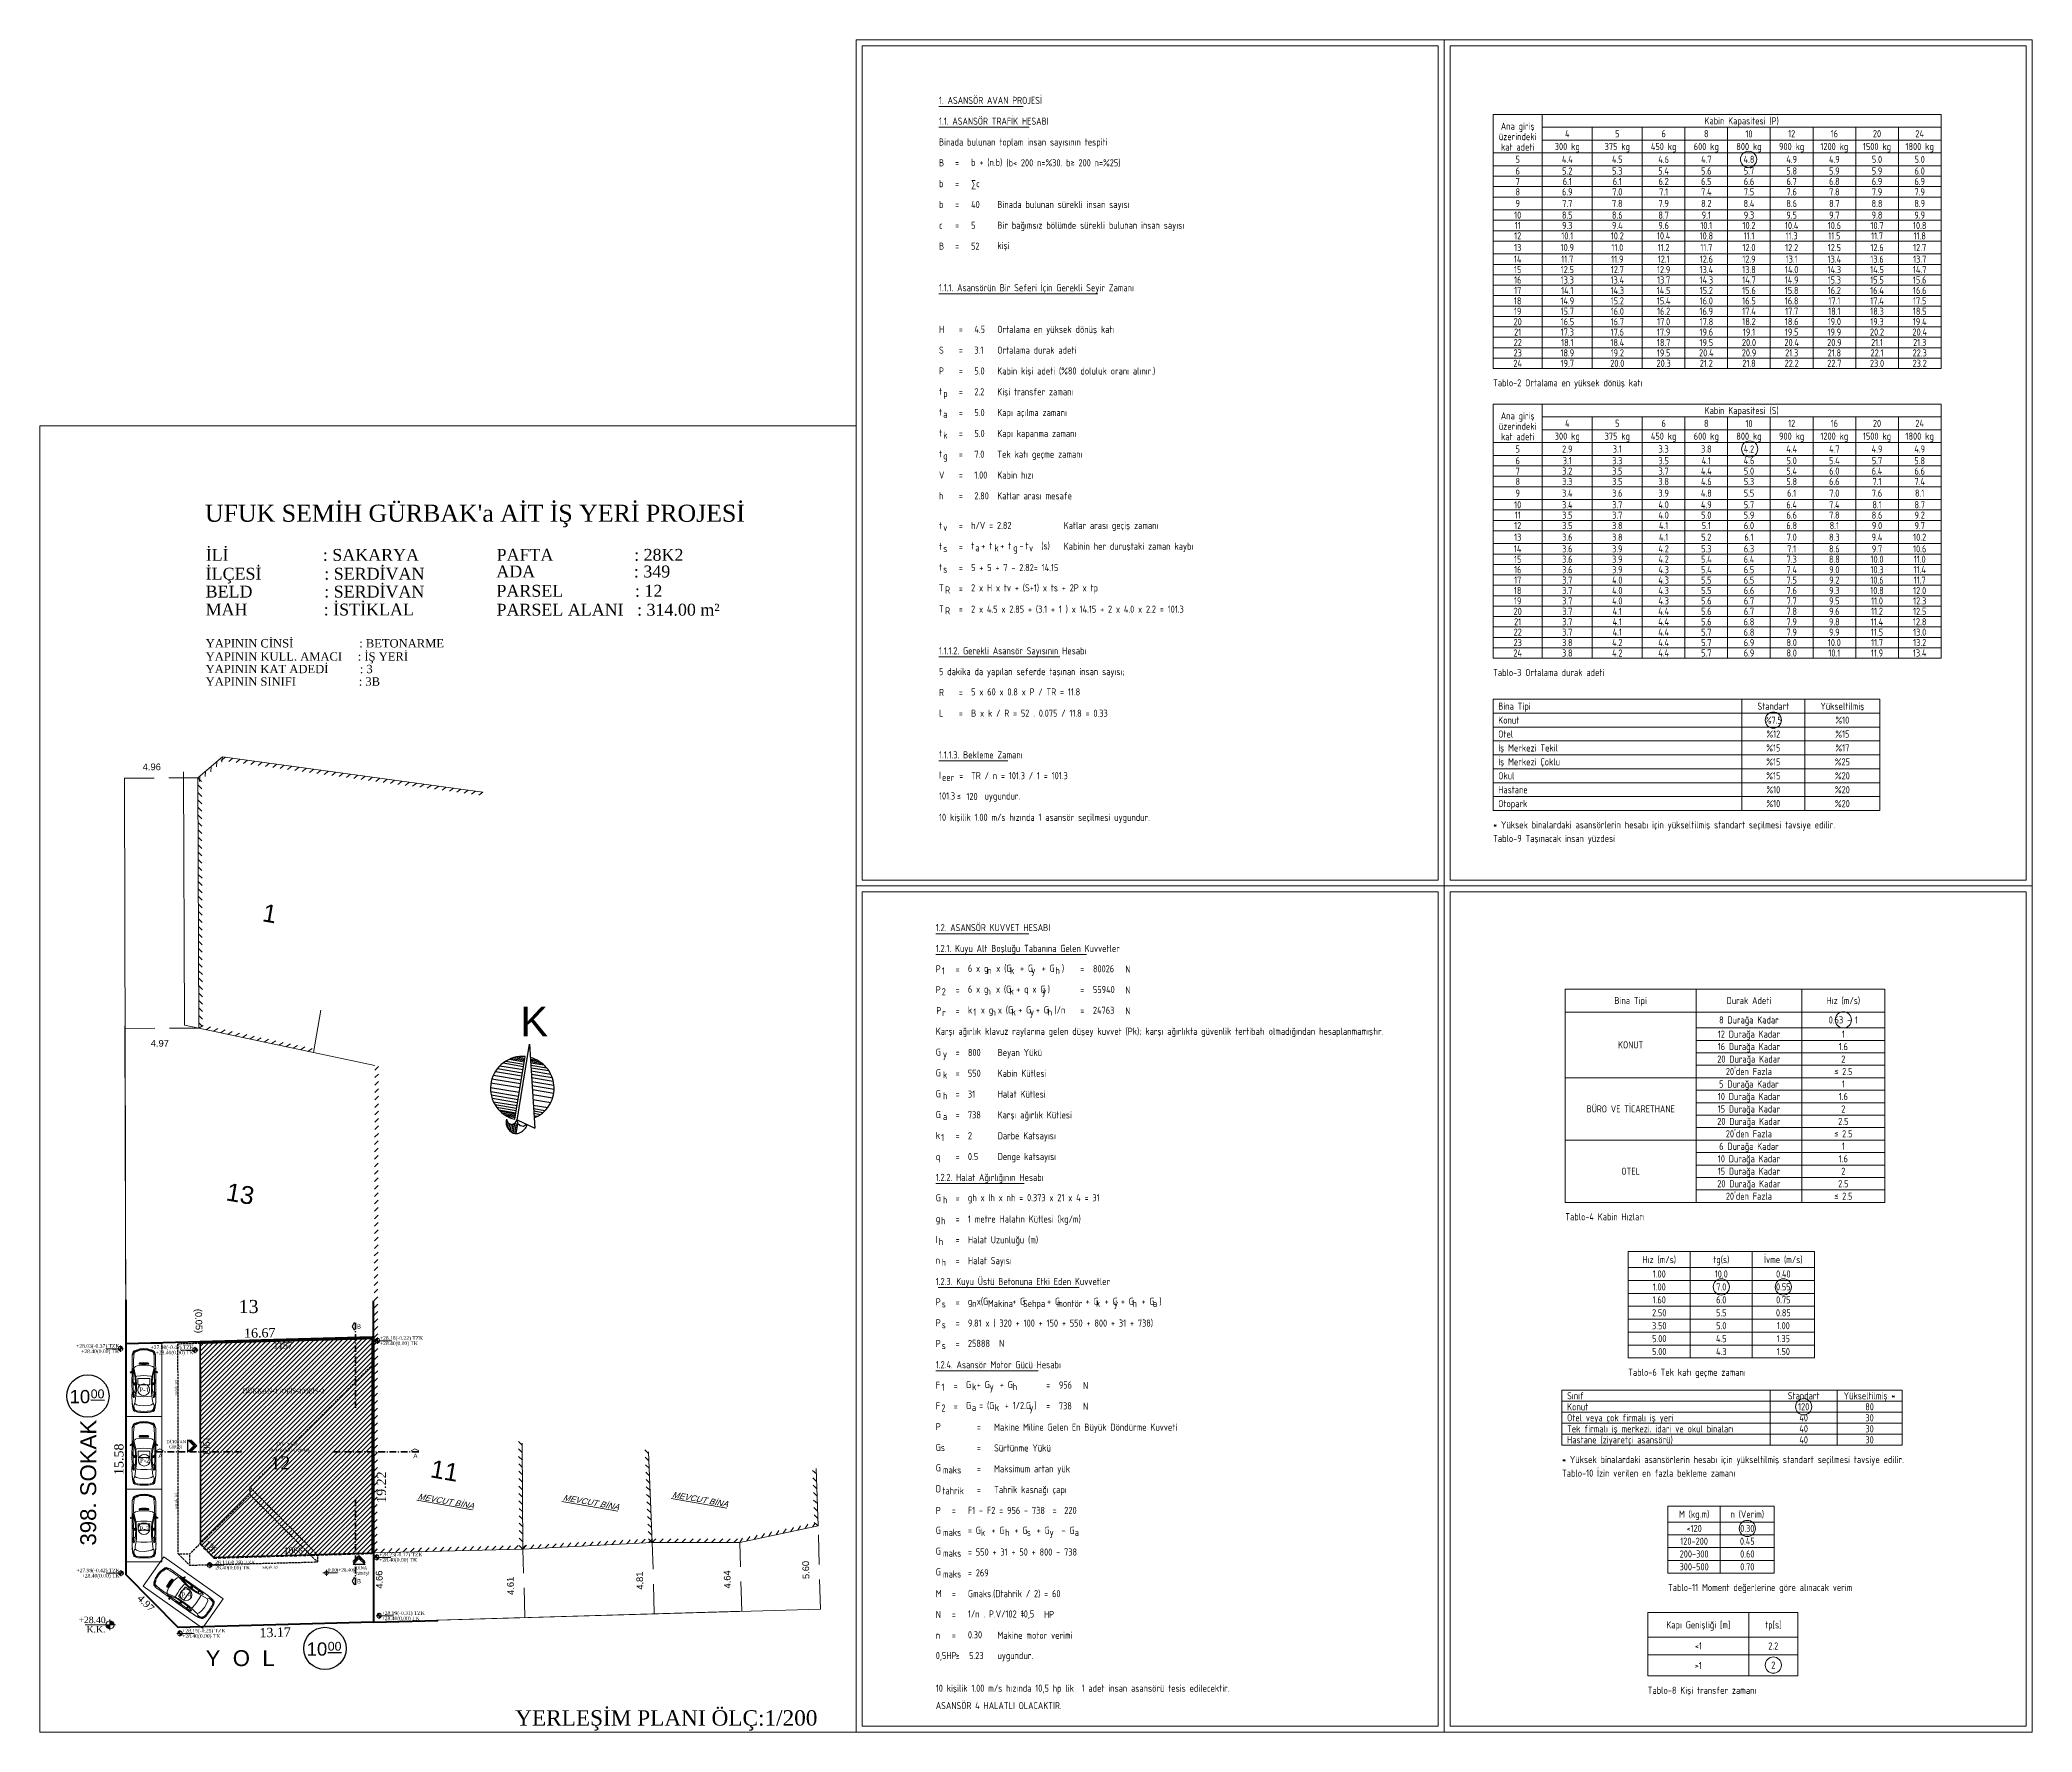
# Model space of a CAD drawing. Extents: x 173271 to 181879, y -242817 to -239967.
# Drawn here: x 174306 to 177661, y -242817 to -239967 of the extents above; entities that cross this region are included whole.
import ezdxf
from ezdxf.enums import TextEntityAlignment as Align

# ---------------------------------------------------------------- set-up
doc = ezdxf.new("R2010")
doc.units = 0
doc.header["$MEASUREMENT"] = 0
for name, pattern in [('DASHED2', [0.375, 0.25, -0.125]), ('IZDUSUM1', [20, 7.5, -5, 7.5, 0]), ('SEMBOL1', [260, 200, -15, 30, -15])]:
    doc.linetypes.add(name, pattern=pattern)
doc.layers.get('0').update_dxf_attribs({"linetype": 'CONTINUOUS'})
for name, color, linetype, lineweight in [('AD', 7, 'CONTINUOUS', 0), ('BINA', 143, 'CONTINUOUS', 0), ('ROL_DİK', 4, 'CONTINUOUS', 0), ('ROL_PHAT', 30, 'CONTINUOUS', 0), ('rtm-duv tugla', 22, 'CONTINUOUS', 35), ('rtm-izdusum-üst ince', 8, 'IZDUSUM1', 5), ('rtm-merdiven yazı', 7, 'CONTINUOUS', 20), ('rtm-mhl-yazı-adı', 150, 'CONTINUOUS', 30), ('rtm-mhl-yazı-malzeme', 7, 'CONTINUOUS', 13), ('rtm-olcu-iç 01', 7, 'CONTINUOUS', 20), ('rtm-plan katmanı-03', 233, 'CONTINUOUS', 30), ('rtm-sembol balon baslik', 242, 'CONTINUOUS', 20), ('rtm-sembol kesit gör yazı', 7, 'CONTINUOUS', 20), ('rtm-sembol kot', 242, 'CONTINUOUS', 20), ('rtm-sembol kot yazı', 7, 'CONTINUOUS', 20), ('rtm-sıva', 252, 'CONTINUOUS', 15), ('rtm-tas_betonarme', 50, 'CONTINUOUS', 40), ('rtm-vaz-grid yazı', 7, 'CONTINUOUS', 20)]:
    doc.layers.add(name, color=color, linetype=linetype, lineweight=lineweight)
for name, color, linetype in [('KUTUPHANE', 1, 'CONTINUOUS'), ('MKDU0', 50, 'CONTINUOUS'), ('YAZI', 7, 'CONTINUOUS'), ('YAZI1', 240, 'CONTINUOUS')]:
    doc.layers.add(name, color=color, linetype=linetype)
doc.styles.add('A', font='times.ttf', dxfattribs={"height": 20})
doc.styles.add('ARIAL', font='arial.ttf', dxfattribs={"height": 1})
doc.styles.add('BASLIK', font='ARIALN.TTF')
doc.styles.get("Standard").update_dxf_attribs({"font": 'arial.ttf'})
doc.styles.add('style4', font='isocpeur.ttf', dxfattribs={"height": 8})
doc.styles.add('times new roman_1_18', font='times.ttf', dxfattribs={"height": 0.2})
doc.styles.add('VAZ-OLCU', font='times.ttf', dxfattribs={"height": 60})
doc.styles.add('ölçü', font='times.ttf', dxfattribs={"height": 10})

msp = doc.modelspace()

# ---------------------------------------------------------------- texts
at = {"layer": 'AD'}
for s, p in [('1', (174678.931, -241450.609)), ('13', (174617.863, -241920.671)), ('11', (174961.799, -242386.987))]:
    msp.add_text(s, height=30, rotation=350.046655, dxfattribs=at).set_placement(p)
at = {"layer": 'BINA', "oblique": 20}
for p in [(174941.655, -242424.072), (175186.055, -242426.012), (175369.757, -242421.11)]:
    msp.add_text('%%UMEVCUT BİNA', height=10, rotation=350.046655, dxfattribs=at).set_placement(p)
at = {"layer": 'MKDU0', "color": 8, "ltscale": 0.03}
for s, height, style, p in [("UFUK SEMİH GÜRBAK'a AİT İŞ YERİ PROJESİ", 28.8, 'A', (174583.804, -240778.156)), ('İLİ                     : SAKARYA', 20, 'A', (174585.136, -240843.938)), ('PAFTA                  : 28K2', 20, 'A', (175074.852, -240843.862)), ('İLÇESİ              : SERDİVAN', 20, 'A', (174585.03, -240875.676)), ('ADA                      : 349', 20, 'A', (175074.413, -240871.891)), ('BELD                : SERDİVAN', 20, 'A', (174584.924, -240905.81)), ('PARSEL                : 12', 20, 'A', (175074.64, -240904.417)), ('MAH                 : İSTİKLAL', 20, 'A', (174584.924, -240935.949)), ('PARSEL ALANI   : 314.00 m² ', 20, 'A', (175074.785, -240936.251)), ('YAPININ KULL. AMACI     : İŞ YERİ', 14, 'A', (174585.062, -241012.031)), ('YAPININ CİNSİ                     : BETONARME', 14, 'A', (174585.136, -240989.814)), ('YAPININ KAT ADEDİ          : 3', 14, 'A', (174584.988, -241033.124)), ('YAPININ SINIFI                    : 3B', 14, 'A', (174584.988, -241054.222)), ('YERLEŞİM PLANI ÖLÇ:1/200', 25.92, 'ölçü', (175106.204, -242805.562))]:
    msp.add_text(s, height=height, dxfattribs=dict(at, style=style)).set_placement(p)
at = {"layer": 'MKDU0', "color": 8, "ltscale": 0.03, "insert": (175138.274, -241619.662), "char_height": 50.295, "attachment_point": 5, "rotation": 359.956419, "style": 'ARIAL'}
msp.add_mtext('K', dxfattribs=at)
at = {"layer": 'ROL_DİK'}
for s, rotation, p in [('4.96', 0.137713, (174479.048, -241196.589)), ('4.97', 0.137713, (174492.566, -241662.151)), ('(0.05)', 271.6397, (174567.31, -242103.789)), ('4.66', 91.646478, (174883.443, -242574.865)), ('4.64', 91.646478, (175469.303, -242574.435)), ('5.60', 91.646478, (175601.675, -242558.603)), ('4.61', 91.646478, (175104.332, -242585.299)), ('4.81', 91.646478, (175322.069, -242576.558))]:
    msp.add_text(s, height=11.25, rotation=rotation, dxfattribs=at).set_placement(p)
at = {"layer": 'rtm-olcu-iç 01', "color": 7, "linetype": 'Continuous', "lineweight": -3, "style": 'times new roman_1_18'}
for s, height, rotation, p in [('16.67', 15.6, 1.304393, (174649.815, -242152.571)), ('15.58', 15.6, 89.990952, (174446.63, -242383.537)), ('19.22', 15.6, 89.990952, (174888.712, -242430.487)), ('4.97', 12, 314.910022, (174469.01, -242592.321)), ('13.17', 15.6, 1.304393, (174675.753, -242656.825))]:
    msp.add_text(s, height=height, rotation=rotation, dxfattribs=at).set_placement(p)
at = {"layer": 'rtm-olcu-iç 01', "style": 'VAZ-OLCU'}
for s, p in [('P-1', (174472.939, -242243.908)), ('P-2', (174473.98, -242362.629)), ('P-3', (174473.414, -242477.875)), ('P-4', (174544.143, -242589.247))]:
    msp.add_text(s, height=7.9626, rotation=0.044188, dxfattribs=at).set_placement(p)
at = {"layer": 'rtm-sembol kot yazı', "style": 'VAZ-OLCU'}
for s, height, p in [('13', 22.1184, (174640.659, -242110.765)), ('+28.03(-0.37) TZK', 6.144, (174366.95, -242169.292)), ('+28.40(0.00) TK', 6.144, (174375.465, -242178.239)), ('+27.98(-0.42) TZK', 6.144, (174492.325, -242171.424)), ('+28.40(0.00) TK', 6.144, (174500.84, -242180.371)), ('+28.18(-0.22) TZK', 6.144, (174878.407, -242155.8)), ('+28.40(0.00) TK', 6.144, (174878.455, -242164.747)), ('12', 22.1184, (174694.156, -242374.138)), ('+27.98(-0.42) TZK', 6.144, (174367.551, -242547.212)), ('+28.11(-0.29) TZK', 6.144, (174595.854, -242533.664)), ('+28.40(0.00) TK', 6.144, (174595.902, -242542.611)), ('+28.23(-0.17) TZK', 6.144, (174877.215, -242520.561)), ('+28.40(0.00) TK', 6.144, (174877.263, -242529.508)), ('+28.40(0.00) TK', 6.144, (174376.066, -242556.159)), ('+28.15(-0.25) TZK', 6.144, (174545.64, -242648.709)), ('+28.09(-0.31) TZK', 6.144, (174881.247, -242619.027)), ('+28.40(0.00) TK', 6.144, (174881.295, -242627.974)), ('+28.40(0.00) TK', 6.144, (174545.688, -242657.656))]:
    msp.add_text(s, height=height, dxfattribs=at).set_placement(p)
for s, p in [('+28.40', (174370.97, -242632.936)), ('K.K.', (174384.586, -242648.693))]:
    msp.add_text(s, height=10.752, rotation=0.027325, dxfattribs=at).set_placement(p)
at = {"layer": 'rtm-vaz-grid yazı', "linetype": 'Continuous', "lineweight": -2, "char_height": 22.275, "width": 15.44388, "attachment_point": 5, "rotation": 359.956419, "style": 'ARIAL'}
for insert in [(174373.257, -242251.607), (174772.435, -242676.71)]:
    msp.add_mtext('10', dxfattribs=dict(at, insert=insert))
at = {"layer": 'rtm-vaz-grid yazı', "linetype": 'Continuous', "lineweight": -2, "attachment_point": 5, "style": 'ARIAL'}
for s, insert, char_height, rotation in [('{\\L00}', (174403.008, -242246.889), 14.85, 359.956419), ('398. SOKAK', (174387.471, -242396.482), 26.73, 89.956419), ('Y  O  L', (174643.081, -242692.098), 26.73, 359.956419), ('{\\L00}', (174802.186, -242671.992), 14.85, 359.956419)]:
    msp.add_mtext(s, dxfattribs=dict(at, insert=insert, char_height=char_height, rotation=rotation))
at = {"layer": 'YAZI', "color": 2, "lineweight": 15, "style": 'style4', "width": 0.7}
for s, p in [('1. ASANSÖR AVAN PROJESİ', (175819.831, -240074.509)), ('1.1. ASANSÖR TRAFİK HESABI', (175819.831, -240109.562)), ('Binada bulunan toplam insan sayısının tespiti', (175819.831, -240144.615)), ('B', (175819.831, -240179.667)), ('=', (175846.878, -240179.667)), ('b + (n.b)', (175873.925, -240178.802)), ('(b< 200 n=%%%30. b≥ 200 n=%%%25)', (175933.252, -240179.667)), ('b', (175819.831, -240214.72)), ('=', (175846.878, -240214.72)), ('∑c', (175873.925, -240214.72)), ('b', (175819.831, -240249.773)), ('=', (175846.878, -240249.773)), ('Binada bulunan sürekli insan sayısı', (175918.065, -240249.773)), ('c', (175819.831, -240284.826)), ('=', (175846.878, -240284.826)), ('5', (175873.925, -240284.826)), ('Bir bağımsız bölümde sürekli bulunan insan sayısı ', (175918.065, -240284.826)), ('B', (175819.831, -240319.878)), ('=', (175846.878, -240319.878)), ('kişi', (175918.065, -240319.013)), ('1.1.1. Asansörün Bir Seferi İçin Gerekli Seyir Zamanı', (175819.831, -240389.984)), ('H', (175819.831, -240460.089)), ('=', (175853.153, -240460.089)), ('4.5', (175879.387, -240460.089)), ('Ortalama en yüksek dönüş katı', (175918.065, -240460.089)), ('S', (175819.831, -240495.142)), ('=', (175853.153, -240495.142)), ('3.1', (175879.387, -240495.142)), ('Ortalama durak adeti', (175918.065, -240495.142)), ('P', (175819.831, -240530.195)), ('=', (175853.153, -240530.195)), ('5.0', (175879.387, -240530.195)), ('Kabin kişi adeti (%80 doluluk oranı alınır.)', (175918.065, -240530.195)), ('t', (175819.831, -240564.598)), ('p', (175826.972, -240568.06)), ('=', (175853.153, -240565.247)), ('2.2', (175879.387, -240565.247)), ('Kişi transfer zamanı', (175918.065, -240565.247)), ('t', (175819.831, -240599.651)), ('a', (175826.972, -240603.113)), ('=', (175853.153, -240600.3)), ('5.0', (175879.387, -240600.3)), ('Kapı açılma zamanı', (175918.065, -240600.3)), ('t', (175819.831, -240634.704)), ('k', (175826.972, -240638.166)), ('=', (175853.153, -240635.353)), ('5.0', (175879.387, -240635.353)), ('Kapı kapanma zamanı', (175918.065, -240635.353)), ('t', (175819.831, -240669.756)), ('g', (175826.972, -240673.218)), ('=', (175853.153, -240670.405)), ('7.0', (175879.387, -240670.405)), ('Tek katı geçme zamanı', (175918.065, -240670.405)), ('V', (175819.831, -240705.458)), ('=', (175853.153, -240705.458)), ('1.00', (175879.387, -240705.458)), ('Kabin hızı', (175918.065, -240705.458)), ('h', (175819.831, -240740.511)), ('=', (175853.153, -240740.511)), ('2.80', (175879.387, -240740.511)), ('Katlar arası mesafe', (175918.065, -240740.511)), ('t', (175819.831, -240790.493)), ('v', (175826.972, -240793.955)), ('=', (175853.153, -240791.143)), ('h/V = 2.82', (175873.925, -240790.277)), ('Katlar arası geçiş zamanı', (176029.863, -240790.277)), ('t', (175819.831, -240825.546)), ('s', (175826.972, -240829.008)), ('=', (175853.153, -240826.195)), ('t', (175873.925, -240824.681)), ('a ', (175881.065, -240828.143)), ('+ t', (175891.019, -240824.681)), ('k ', (175913.089, -240828.143)), ('+ t', (175922.826, -240824.681)), ('g ', (175944.896, -240828.143)), ('-', (175955.397, -240824.681)), (' t', (175958.96, -240824.681)), ('v    ', (175971.51, -240828.143)), ('(s)', (175992.066, -240824.681)), ('Kabinin her duruştaki zaman kaybı', (176029.863, -240825.33)), ('t', (175819.831, -240860.599)), ('s', (175826.972, -240864.061)), ('=', (175853.153, -240861.248)), ('5 + 5 + 7 - 2.82= 14.15', (175873.925, -240861.248)), ('T', (175819.831, -240895.652)), ('R', (175830.217, -240899.114)), ('=', (175853.153, -240896.301)), ('2 x H x tv + (S+1) x ts + 2P x tp', (175873.925, -240895.435)), ('T', (175819.831, -240930.704)), ('R', (175830.217, -240934.166)), ('=', (175853.153, -240931.353)), ('2 x 4.5 x 2.85 + (3.1 + 1 ) x 14.15 + 2 x 4.0 x 2.2 = 101.3', (175873.925, -240931.353)), ('1.1.1.2. Gerekli Asansör Sayısının Hesabı', (175819.831, -241001.459)), ('5 dakika da yapılan seferde taşınan insan sayısı;', (175819.831, -241036.512)), ('R ', (175819.831, -241071.564)), ('=', (175853.153, -241071.564)), ('5 x 60 x 0.8 x P / TR = 11.8', (175873.925, -241070.699)), ('L', (175819.831, -241106.617)), ('=', (175853.153, -241106.617)), ('B x k / R = 52 . 0.075 / 11.8 = 0.33', (175873.925, -241106.617)), ('1.1.1.3. Bekleme Zamanı', (175819.831, -241176.722)), ('I', (175819.831, -241211.126)), ('TR / n = 101.3 / 1 = 101.3', (175873.925, -241211.775)), ('101.3', (175819.831, -241245.962)), ('eer', (175824.808, -241214.588)), ('=', (175853.803, -241211.775)), ('120', (175865.97, -241246.828)), ('uygundur.', (175896.448, -241245.962)), ('10 kişilik 1.00 m/s hızında 1 asansör seçilmesi uygundur.', (175819.831, -241281.881)), ('≤', (175849.895, -241246.828)), ('1.2. ASANSÖR KUVVET HESABI', (175814.419, -241467.625)), ('1.2.1. Kuyu Alt Boşluğu Tabanına Gelen Kuvvetler', (175814.419, -241502.677)), ('P', (175814.419, -241537.081)), ('1', (175824.372, -241540.543)), ('=', (175847.74, -241537.73)), ('6 x g', (175868.512, -241536.215)), ('n', (175900.712, -241539.677)), ('x (G', (175916.203, -241536.215)), ('k', (175939.456, -241539.677)), ('+ G', (175956.22, -241536.215)), ('y', (175975.298, -241539.677)), ('+ G', (175992.728, -241536.215)), ('h', (176015.776, -241539.677)), (')', (176026.834, -241536.215)), ('=', (176057.624, -241536.864)), ('80026', (176079.045, -241536.864)), ('N', (176133.473, -241537.73)), ('P', (175814.419, -241572.134)), ('2', (175824.372, -241575.596)), ('=', (175847.74, -241572.783)), ('6 x g', (175868.512, -241571.268)), ('n', (175899.69, -241574.73)), ('x (G', (175915.819, -241571.268)), ('k ', (175938.785, -241574.73)), ('+ q x G', (175949.903, -241571.268)), ('y', (175993.521, -241574.73)), (')', (176002.957, -241571.268)), ('=', (176057.624, -241571.917)), ('55940', (176079.045, -241571.917)), ('N', (176133.473, -241572.783)), ('P', (175815.284, -241607.186)), ('r', (175825.238, -241610.648)), ('=', (175847.74, -241607.835)), ('k', (175868.512, -241606.321)), ('1', (175877.6, -241609.783)), (' x g', (175883.875, -241606.321)), ('n', (175908.153, -241609.783)), ('x (G', (175918.961, -241606.321)), ('k', (175942.124, -241609.783)), ('+ G', (175953.245, -241606.321)), ('y', (175972.978, -241609.783)), ('+ G', (175982.901, -241606.321)), ('h', (176002.842, -241609.783)), (')/n', (176014.174, -241606.321)), ('=', (176057.624, -241606.97)), ('24763', (176079.045, -241606.97)), ('N', (176133.473, -241607.835)), ('Karşı ağırlık klavuz raylarına gelen düşey kuvvet (Pk); karşı ağırlıkta güvenlik tertibatı olmadığından hesaplanmamıştır.', (175814.419, -241642.239)), ('G', (175814.419, -241677.292)), ('y', (175826.536, -241680.754)), ('=', (175847.74, -241677.941)), ('800', (175868.512, -241677.941)), ('Beyan Yükü', (175918.611, -241677.941)), ('G', (175814.419, -241712.344)), ('k', (175826.536, -241715.806)), ('=', (175847.74, -241712.994)), ('550', (175868.512, -241712.994)), ('Kabin Kütlesi', (175918.611, -241712.994)), ('G', (175814.419, -241747.397)), ('h', (175826.536, -241750.859)), ('31', (175868.512, -241748.046)), ('Halat Kütlesi', (175918.611, -241748.046)), ('G', (175814.419, -241782.45)), ('=', (175847.74, -241748.046)), ('738', (175868.512, -241783.099)), ('Karşı ağırlık Kütlesi', (175918.611, -241783.099)), ('k', (175814.419, -241817.503)), ('a', (175826.536, -241785.912)), ('=', (175847.74, -241783.099)), ('2', (175868.512, -241818.152)), ('Darbe Katsayısı', (175918.611, -241818.152)), ('1', (175823.507, -241820.965)), ('=', (175847.74, -241818.152)), ('q', (175814.419, -241853.204)), ('=', (175847.74, -241853.204)), ('0.5', (175868.512, -241853.204)), ('Denge katsayısı', (175918.611, -241853.204)), ('1.2.2. Halat Ağırlığının Hesabı', (175814.419, -241888.257)), ('G', (175814.419, -241922.661)), ('h', (175826.536, -241926.123)), ('=', (175847.74, -241923.31)), ('gh x Ih x nh = 0.373 x 21 x 4 = 31', (175868.512, -241922.444)), ('g', (175814.419, -241957.713)), ('h', (175823.507, -241961.175)), ('=', (175847.74, -241958.363)), ('1 metre Halatın Kütlesi (kg/m)', (175868.512, -241958.363)), ('I', (175814.419, -241992.766)), ('h', (175819.395, -241996.228)), ('=', (175847.74, -241993.415)), ('Halat Uzunluğu (m)', (175868.512, -241993.415)), ('n', (175814.419, -242027.819)), ('h', (175824.156, -242031.281)), ('=', (175847.74, -242028.468)), ('Halat Sayısı', (175868.512, -242028.468)), ('1.2.3. Kuyu Üstü Betonuna Etki Eden Kuvvetler', (175814.419, -242063.521)), ('P', (175814.419, -242097.924)), ('s', (175824.372, -242101.386)), ('=', (175847.74, -242098.573)), ('g', (175868.512, -242097.059)), ('n', (175875.858, -242100.521)), ('x(G', (175883.438, -242097.059)), ('Makina', (175902.191, -242100.521)), ('  + G', (175930.122, -242097.059)), ('Sehpa', (175961.243, -242100.521)), ('   + G', (175982.426, -242097.059)), ('montör', (176018.701, -242100.521)), ('   + G', (176047.433, -242097.059)), ('k', (176084.06, -242100.521)), ('  + G', (176085.948, -242097.059)), ('y', (176114.482, -242100.521)), (' + G', (176119.611, -242097.059)), ('h', (176145.654, -242100.521)), (' + G', (176154.232, -242097.059)), ('a', (176179.995, -242100.521)), (')', (176190.845, -242097.059)), ('P', (175814.419, -242132.977)), ('s', (175824.372, -242136.439)), ('=', (175847.74, -242133.626)), ('9.81 x ( 320 + 100 + 150 + 550 + 800 + 31 + 738)', (175868.512, -242133.626)), ('P', (175814.419, -242168.03)), ('s', (175824.372, -242171.492)), ('=', (175847.74, -242168.679)), ('25888', (175868.512, -242167.813)), ('N', (175920.982, -242167.813)), ('1.2.4. Asansör Motor Gücü Hesabı', (175814.419, -242203.732)), ('F', (175814.419, -242238.135)), ('1', (175823.939, -242241.597)), ('=', (175844.495, -242238.784)), ('G', (175865.267, -242237.27)), ('k', (175875.532, -242240.732)), ('+ G', (175883.442, -242237.27)), ('y', (175905.172, -242240.732)), ('+ G', (175922.222, -242237.27)), ('h', (175943.952, -242240.732)), ('=', (176000.261, -242237.919)), ('956', (176021.683, -242237.919)), ('N', (176062.344, -242238.784)), ('F', (175814.419, -242273.188)), ('2', (175823.939, -242276.65)), ('=', (175844.495, -242273.837)), ('G', (175865.267, -242272.322)), ('a ', (175875.178, -242275.784)), ('= (G', (175887.337, -242272.322)), ('k ', (175913.865, -242275.784)), ('+ 1/2.G', (175930.612, -242272.322)), ('y', (175972.074, -242275.784)), (')', (175980.323, -242272.322)), ('=', (176000.261, -242272.971)), ('738', (176021.683, -242272.971)), ('N', (176062.344, -242273.837)), ('P', (175814.419, -242308.024)), ('=', (175883.442, -242308.89)), ('Makine Miline Gelen En Büyük Döndürme Kuvveti', (175912.653, -242308.89)), ('Gs', (175814.419, -242343.077)), ('=', (175883.442, -242343.942)), ('Sürtünme Yükü', (175912.653, -242343.942)), ('G', (175814.419, -242377.48)), ('maks', (175826.536, -242380.942)), ('=', (175883.442, -242378.995)), ('Maksimum artan yük', (175912.653, -242378.995)), ('D', (175814.419, -242412.533)), ('tahrik', (175825.454, -242415.995)), ('=', (175883.442, -242414.048)), ('Tahrik kasnağı çapı ', (175912.653, -242414.048)), ('P', (175814.419, -242449.1)), ('=', (175841.466, -242449.1)), ('F1 - F2 = 956 - 738  =  220', (175868.512, -242449.1)), ('G', (175814.419, -242482.639)), ('maks', (175826.536, -242486.101)), ('= G', (175868.512, -242482.639)), ('k', (175890.393, -242486.101)), (' + G', (175901.618, -242482.639)), ('h', (175931.264, -242486.101)), (' + G', (175940.565, -242482.639)), ('s', (175967.691, -242486.101)), (' + G', (175977.782, -242482.639)), ('y ', (176006.13, -242486.101)), ('- G', (176026.223, -242482.639)), ('a', (176048.332, -242486.101)), ('G', (175814.419, -242517.691)), ('maks', (175826.536, -242521.153)), ('= 550 + 31 + 50 + 800 - 738', (175868.512, -242519.206)), ('G', (175814.419, -242552.744)), ('maks', (175826.536, -242556.206)), ('= 269', (175868.512, -242554.259)), ('M', (175814.419, -242589.311)), ('Gmaks.(Dtahrik / 2) = 60', (175868.512, -242589.311)), ('=', (175841.466, -242589.311)), ('1/n . P.V/102 = ', (175868.512, -242623.499)), ('10,5', (175957.483, -242623.499)), ('N', (175814.419, -242624.364)), ('=', (175841.466, -242624.364)), ('HP', (175996.609, -242624.364)), ('n', (175814.419, -242659.417)), ('=', (175841.466, -242659.417)), ('0.30', (175868.512, -242658.551)), ('Makine motor verimi', (175918.253, -242659.417)), ('0,5HP', (175814.419, -242693.604)), ('≥', (175847.665, -242694.469)), ('5.23', (175870.515, -242693.604)), ('uygundur.', (175918.253, -242693.604)), ('10 kişilik 1.00 m/s hızında 10,5 hp lik  1 adet insan asansörü tesis edilecektir.', (175814.419, -242748.568)), ('ASANSÖR 4 HALATLI OLACAKTIR.', (175814.419, -242777.792))]:
    msp.add_text(s, height=12, dxfattribs=at).set_placement(p)
at = {"layer": 'YAZI', "color": 7, "lineweight": 15, "style": 'style4', "width": 0.7}
for s, p in [('40', (175873.925, -240249.773)), ('52', (175873.925, -240319.878))]:
    msp.add_text(s, height=12, dxfattribs=at).set_placement(p)
at = {"layer": 'YAZI1', "color": 2, "linetype": 'Continuous', "lineweight": 15, "style": 'style4', "width": 0.7}
for s, p in [('Kabin Kapasitesi (P)', (177171.385, -240102.998)), ('üzerindeki', (176794.276, -240129.523)), ('Ana giriş', (176794.276, -240111.98)), ('4', (176877.782, -240124.611)), ('5', (176961.989, -240124.611)), ('6', (177040.022, -240124.611)), ('8', (177111.879, -240124.611)), ('10', (177183.736, -240124.946)), ('12', (177255.593, -240124.611)), ('16', (177327.45, -240124.611)), ('20', (177399.307, -240124.611)), ('24', (177471.165, -240124.611)), ('kat adeti', (176794.276, -240147.067)), ('5', (176794.276, -240167.838)), ('300 kg', (176877.782, -240146.224)), ('4.4', (176877.782, -240167.838)), ('375 kg', (176961.989, -240146.224)), ('4.5', (176961.989, -240167.838)), ('450 kg', (177040.022, -240146.224)), ('4.6', (177040.022, -240167.838)), ('600 kg', (177111.879, -240146.224)), ('4.7', (177111.879, -240167.838)), ('800 kg', (177183.736, -240146.224)), ('4.8', (177183.736, -240167.838)), ('900 kg', (177255.593, -240146.224)), ('4.9', (177255.593, -240167.838)), ('1200 kg', (177327.45, -240146.224)), ('4.9', (177327.45, -240167.838)), ('1500 kg', (177399.307, -240146.224)), ('5.0', (177399.307, -240167.838)), ('1800 kg', (177471.165, -240146.224)), ('5.0', (177471.165, -240167.838)), ('6', (176794.276, -240187.416)), ('5.2', (176877.782, -240187.416)), ('5.3', (176961.989, -240187.416)), ('5.4', (177040.022, -240187.416)), ('5.6', (177111.879, -240187.416)), ('5.7', (177183.736, -240187.416)), ('5.8', (177255.593, -240187.416)), ('5.9', (177327.45, -240187.416)), ('5.9', (177399.307, -240187.416)), ('6.0', (177471.165, -240187.416)), ('7', (176794.276, -240204.959)), ('8', (176794.276, -240222.502)), ('6.9', (176877.782, -240222.502)), ('6.1', (176877.782, -240204.959)), ('7.0', (176961.989, -240222.502)), ('6.1', (176961.989, -240204.959)), ('6.2', (177040.022, -240204.959)), ('7.1', (177040.022, -240222.502)), ('7.4', (177111.879, -240222.502)), ('6.5', (177111.879, -240204.959)), ('7.5', (177183.736, -240222.502)), ('6.6', (177183.736, -240204.959)), ('7.6', (177255.593, -240222.502)), ('6.7', (177255.593, -240204.959)), ('7.8', (177327.45, -240222.502)), ('6.8', (177327.45, -240204.959)), ('7.9', (177399.307, -240222.502)), ('6.9', (177399.307, -240204.959)), ('7.9', (177471.165, -240222.502)), ('6.9', (177471.165, -240204.959)), ('10', (176794.276, -240261.659)), ('9', (176794.276, -240242.081)), ('8.5', (176877.782, -240261.659)), ('7.7', (176877.782, -240242.081)), ('7.8', (176961.989, -240242.081)), ('8.6', (176961.989, -240261.659)), ('7.9', (177040.022, -240242.081)), ('8.7', (177040.022, -240261.659)), ('8.2', (177111.879, -240242.081)), ('9.1', (177111.879, -240261.659)), ('8.4', (177183.736, -240242.081)), ('9.3', (177183.736, -240261.659)), ('9.5', (177255.593, -240261.659)), ('8.6', (177255.593, -240242.081)), ('9.7', (177327.45, -240261.659)), ('8.7', (177327.45, -240242.081)), ('9.8', (177399.307, -240261.659)), ('8.8', (177399.307, -240242.081)), ('9.9', (177471.165, -240261.659)), ('8.9', (177471.165, -240242.081)), ('12', (176794.276, -240296.746)), ('11', (176794.276, -240279.202)), ('10.1', (176877.782, -240296.746)), ('9.3', (176877.782, -240279.202)), ('10.2', (176961.989, -240296.746)), ('9.4', (176961.989, -240279.202)), ('10.4', (177040.022, -240296.746)), ('9.6', (177040.022, -240279.202)), ('10.8', (177111.879, -240296.746)), ('10.1', (177111.879, -240279.202)), ('10.2', (177183.736, -240279.202)), ('11.1', (177183.736, -240296.746)), ('10.4', (177255.593, -240279.202)), ('11.3', (177255.593, -240296.746)), ('10.6', (177327.45, -240279.202)), ('11.5', (177327.45, -240296.746)), ('10.7', (177399.307, -240279.202)), ('11.7', (177399.307, -240296.746)), ('10.8', (177471.165, -240279.202)), ('11.8', (177471.165, -240296.746)), ('14', (176794.276, -240335.902)), ('13', (176794.276, -240316.324)), ('10.9', (176877.782, -240316.324)), ('11.7', (176877.782, -240335.902)), ('11.9', (176961.989, -240335.902)), ('11.0', (176961.989, -240316.324)), ('11.2', (177040.022, -240316.324)), ('12.1', (177040.022, -240335.902)), ('12.6', (177111.879, -240335.902)), ('11.7', (177111.879, -240316.324)), ('12.9', (177183.736, -240335.902)), ('12.0', (177183.736, -240316.324)), ('12.2', (177255.593, -240316.324)), ('13.1', (177255.593, -240335.902)), ('13.4', (177327.45, -240335.902)), ('12.5', (177327.45, -240316.324)), ('13.6', (177399.307, -240335.902)), ('12.6', (177399.307, -240316.324)), ('13.7', (177471.165, -240335.902)), ('12.7', (177471.165, -240316.324)), ('15', (176794.276, -240353.445)), ('12.5', (176877.782, -240353.445)), ('12.7', (176961.989, -240353.445)), ('12.9', (177040.022, -240353.445)), ('13.4', (177111.879, -240353.445)), ('13.8', (177183.736, -240353.445)), ('14.0', (177255.593, -240353.445)), ('14.3', (177327.45, -240353.445)), ('14.5', (177399.307, -240353.445)), ('14.7', (177471.165, -240353.445)), ('16', (176794.276, -240370.989)), ('17', (176794.276, -240388.532)), ('13.3', (176877.782, -240370.989)), ('14.1', (176877.782, -240388.532)), ('13.4', (176961.989, -240370.989)), ('14.3', (176961.989, -240388.532)), ('14.5', (177040.022, -240388.532)), ('13.7', (177040.022, -240370.989)), ('14.3', (177111.879, -240370.989)), ('15.2', (177111.879, -240388.532)), ('15.6', (177183.736, -240388.532)), ('14.7', (177183.736, -240370.989)), ('14.9', (177255.593, -240370.989)), ('15.8', (177255.593, -240388.532)), ('15.3', (177327.45, -240370.989)), ('16.2', (177327.45, -240388.532)), ('16.4', (177399.307, -240388.532)), ('15.5', (177399.307, -240370.989)), ('15.6', (177471.165, -240370.989)), ('16.6', (177471.165, -240388.532)), ('18', (176794.276, -240406.075)), ('19', (176794.276, -240423.618)), ('14.9', (176877.782, -240406.075)), ('15.7', (176877.782, -240423.618)), ('15.2', (176961.989, -240406.075)), ('16.0', (176961.989, -240423.618)), ('15.4', (177040.022, -240406.075)), ('16.2', (177040.022, -240423.618)), ('16.9', (177111.879, -240423.618)), ('16.0', (177111.879, -240406.075)), ('16.5', (177183.736, -240406.075)), ('17.4', (177183.736, -240423.618)), ('16.8', (177255.593, -240406.075)), ('17.7', (177255.593, -240423.618)), ('18.1', (177327.45, -240423.618)), ('17.1', (177327.45, -240406.075)), ('18.3', (177399.307, -240423.618)), ('17.4', (177399.307, -240406.075)), ('18.5', (177471.165, -240423.618)), ('17.5', (177471.165, -240406.075)), ('20', (176794.276, -240441.162)), ('21', (176794.276, -240458.705)), ('17.3', (176877.782, -240458.635)), ('16.5', (176877.992, -240441.162)), ('16.7', (176961.989, -240441.162)), ('17.6', (176961.989, -240458.705)), ('17.9', (177040.022, -240458.705)), ('17.0', (177040.022, -240441.162)), ('19.6', (177111.879, -240458.635)), ('17.8', (177112.089, -240441.162)), ('18.2', (177183.736, -240440.951)), ('19.1', (177183.736, -240458.705)), ('18.6', (177255.593, -240440.951)), ('19.5', (177255.593, -240458.635)), ('19.9', (177327.45, -240458.635)), ('19.0', (177327.45, -240440.951)), ('20.2', (177399.307, -240458.635)), ('19.3', (177399.307, -240441.162)), ('20.4', (177471.165, -240458.635)), ('19.4', (177471.165, -240441.162)), ('23', (176794.276, -240493.791)), ('22', (176794.276, -240476.248)), ('18.9', (176877.782, -240493.791)), ('18.1', (176877.782, -240476.248)), ('18.4', (176961.989, -240476.248)), ('19.2', (176961.989, -240493.791)), ('19.5', (177040.022, -240493.791)), ('18.7', (177040.022, -240476.318)), ('20.4', (177111.879, -240493.791)), ('19.5', (177111.879, -240476.248)), ('20.9', (177183.736, -240493.791)), ('20.0', (177183.736, -240476.248)), ('20.4', (177255.593, -240476.248)), ('21.3', (177255.593, -240493.791)), ('20.9', (177327.45, -240476.318)), ('21.8', (177327.45, -240493.791)), ('22.1', (177399.307, -240493.791)), ('21.1', (177399.307, -240476.318)), ('22.3', (177471.165, -240493.791)), ('21.3', (177471.165, -240476.318)), ('24', (176794.276, -240511.335)), ('19.7', (176877.782, -240511.335)), ('20.0', (176961.989, -240511.335)), ('20.3', (177040.022, -240511.335)), ('21.2', (177111.879, -240511.335)), ('21.8', (177183.736, -240511.335)), ('22.2', (177255.593, -240511.335)), ('22.7', (177327.45, -240511.335)), ('23.0', (177399.307, -240511.335)), ('23.2', (177471.165, -240511.335)), ('Ana giriş', (176794.276, -240599.796)), ('Kabin Kapasitesi (S)', (177171.385, -240590.814)), ('üzerindeki', (176794.276, -240617.339)), ('kat adeti', (176794.276, -240634.882)), ('300 kg', (176877.782, -240634.04)), ('4', (176877.782, -240612.427)), ('375 kg', (176961.989, -240634.04)), ('5', (176961.989, -240612.427)), ('450 kg', (177040.022, -240634.04)), ('6', (177040.022, -240612.427)), ('600 kg', (177111.879, -240634.04)), ('8', (177111.879, -240612.427)), ('800 kg', (177183.736, -240634.04)), ('10', (177183.736, -240612.762)), ('900 kg', (177255.593, -240634.04)), ('12', (177255.593, -240612.427)), ('1200 kg', (177327.45, -240634.04)), ('16', (177327.45, -240612.427)), ('1500 kg', (177399.307, -240634.04)), ('20', (177399.307, -240612.427)), ('1800 kg', (177471.165, -240634.04)), ('24', (177471.165, -240612.427)), ('5', (176794.276, -240655.653)), ('2.9', (176877.782, -240655.653)), ('3.1', (176961.989, -240655.653)), ('3.3', (177040.022, -240655.653)), ('3.8', (177111.879, -240655.653)), ('4.2', (177183.736, -240655.653)), ('4.4', (177255.593, -240655.653)), ('4.7', (177327.45, -240655.653)), ('4.9', (177399.307, -240655.653)), ('4.9', (177471.165, -240655.653)), ('7', (176794.276, -240692.775)), ('6', (176794.276, -240675.232)), ('3.2', (176877.782, -240692.775)), ('3.1', (176877.782, -240675.232)), ('3.5', (176961.989, -240692.775)), ('3.3', (176961.989, -240675.232)), ('3.5', (177040.022, -240675.232)), ('3.7', (177040.022, -240692.775)), ('4.4', (177111.879, -240692.775)), ('4.1', (177111.879, -240675.232)), ('4.6', (177183.736, -240675.232)), ('5.0', (177183.736, -240692.775)), ('5.4', (177255.593, -240692.775)), ('5.0', (177255.593, -240675.232)), ('5.4', (177327.45, -240675.232)), ('6.0', (177327.45, -240692.775)), ('6.4', (177399.307, -240692.775)), ('5.7', (177399.307, -240675.232)), ('5.8', (177471.165, -240675.232)), ('6.6', (177471.165, -240692.775)), ('9', (176794.276, -240729.896)), ('8', (176794.276, -240710.318)), ('3.4', (176877.782, -240729.896)), ('3.3', (176877.782, -240710.318)), ('3.5', (176961.989, -240710.318)), ('3.6', (176961.989, -240729.896)), ('3.8', (177040.022, -240710.318)), ('3.9', (177040.022, -240729.896)), ('4.8', (177111.879, -240729.896)), ('4.6', (177111.879, -240710.318)), ('5.5', (177183.736, -240729.896)), ('5.3', (177183.736, -240710.318)), ('5.8', (177255.593, -240710.318)), ('6.1', (177255.593, -240729.896)), ('6.6', (177327.45, -240710.318)), ('7.0', (177327.45, -240729.896)), ('7.6', (177399.307, -240729.896)), ('7.1', (177399.307, -240710.318)), ('7.4', (177471.165, -240710.318)), ('8.1', (177471.165, -240729.896)), ('10', (176794.276, -240749.475)), ('11', (176794.276, -240767.018)), ('3.4', (176877.782, -240749.475)), ('3.5', (176877.782, -240767.018)), ('3.7', (176961.989, -240749.475)), ('3.7', (176961.989, -240767.018)), ('4.0', (177040.022, -240749.475)), ('4.0', (177040.022, -240767.018)), ('4.9', (177111.879, -240749.475)), ('5.0', (177111.879, -240767.018)), ('5.9', (177183.736, -240767.018)), ('5.7', (177183.736, -240749.475)), ('6.4', (177255.593, -240749.475)), ('6.6', (177255.593, -240767.018)), ('7.8', (177327.45, -240767.018)), ('7.4', (177327.45, -240749.475)), ('8.6', (177399.307, -240767.018)), ('8.1', (177399.307, -240749.475)), ('8.7', (177471.165, -240749.475)), ('9.2', (177471.165, -240767.018)), ('13', (176794.276, -240804.139)), ('12', (176794.276, -240784.561)), ('3.5', (176877.782, -240784.561)), ('3.6', (176877.782, -240804.139)), ('3.8', (176961.989, -240784.561)), ('3.8', (176961.989, -240804.139)), ('4.1', (177040.022, -240784.561)), ('4.1', (177040.022, -240804.139)), ('5.2', (177111.879, -240804.139)), ('5.1', (177111.879, -240784.561)), ('6.0', (177183.736, -240784.561)), ('6.1', (177183.736, -240804.139)), ('6.8', (177255.593, -240784.561)), ('7.0', (177255.593, -240804.139)), ('8.3', (177327.45, -240804.139)), ('8.1', (177327.45, -240784.561)), ('9.4', (177399.307, -240804.139)), ('9.0', (177399.307, -240784.561)), ('10.2', (177471.165, -240804.139)), ('9.7', (177471.165, -240784.561)), ('14', (176794.276, -240823.718)), ('3.6', (176877.782, -240823.718)), ('3.9', (176961.989, -240823.718)), ('4.2', (177040.022, -240823.718)), ('5.3', (177111.879, -240823.718)), ('6.3', (177183.736, -240823.718)), ('7.1', (177255.593, -240823.718)), ('8.6', (177327.45, -240823.718)), ('9.7', (177399.307, -240823.718)), ('10.6', (177471.165, -240823.718)), ('15', (176794.276, -240841.261)), ('16', (176794.276, -240858.804)), ('3.6', (176877.782, -240841.261)), ('3.6', (176877.782, -240858.804)), ('3.9', (176961.989, -240841.261)), ('3.9', (176961.989, -240858.804)), ('4.3', (177040.022, -240858.804)), ('4.2', (177040.022, -240841.261)), ('5.4', (177111.879, -240841.261)), ('5.4', (177111.879, -240858.804)), ('6.4', (177183.736, -240841.261)), ('6.5', (177183.736, -240858.804)), ('7.4', (177255.593, -240858.804)), ('7.3', (177255.593, -240841.261)), ('8.8', (177327.45, -240841.261)), ('9.0', (177327.45, -240858.804)), ('10.3', (177399.307, -240858.804)), ('10.0', (177399.307, -240841.261)), ('11.4', (177471.165, -240858.804)), ('11.0', (177471.165, -240841.261)), ('18', (176794.276, -240893.891)), ('17', (176794.276, -240876.348)), ('3.7', (176877.782, -240876.348)), ('3.7', (176877.782, -240893.891)), ('4.0', (176961.989, -240876.348)), ('4.0', (176961.989, -240893.891)), ('4.3', (177040.022, -240876.348)), ('4.3', (177040.022, -240893.891)), ('5.5', (177111.879, -240876.348)), ('5.5', (177111.879, -240893.891)), ('6.5', (177183.736, -240876.348)), ('6.6', (177183.736, -240893.891)), ('7.5', (177255.593, -240876.348)), ('7.6', (177255.593, -240893.891)), ('9.3', (177327.45, -240893.891)), ('9.2', (177327.45, -240876.348)), ('10.8', (177399.307, -240893.891)), ('10.6', (177399.307, -240876.348)), ('12.0', (177471.165, -240893.891)), ('11.7', (177471.165, -240876.348)), ('20', (176794.276, -240928.977)), ('19', (176794.276, -240911.434)), ('3.7', (176877.782, -240911.434)), ('3.7', (176877.782, -240928.977)), ('4.0', (176961.989, -240911.434)), ('4.1', (176961.989, -240928.977)), ('4.4', (177040.022, -240928.977)), ('4.3', (177040.022, -240911.434)), ('5.6', (177111.879, -240911.434)), ('5.6', (177111.879, -240928.977)), ('6.7', (177183.736, -240911.434)), ('6.7', (177183.736, -240928.977)), ('7.8', (177255.593, -240928.977)), ('7.7', (177255.593, -240911.434)), ('9.5', (177327.45, -240911.434)), ('9.6', (177327.45, -240928.977)), ('11.0', (177399.307, -240911.434)), ('11.2', (177399.307, -240928.977)), ('12.5', (177471.165, -240928.977)), ('12.3', (177471.165, -240911.434)), ('22', (176794.276, -240964.064)), ('21', (176794.276, -240946.521)), ('3.7', (176877.782, -240946.521)), ('3.7', (176877.782, -240964.064)), ('4.1', (176961.989, -240946.521)), ('4.1', (176961.989, -240964.064)), ('4.4', (177040.022, -240946.521)), ('4.4', (177040.022, -240964.064)), ('5.6', (177111.879, -240946.521)), ('5.7', (177111.879, -240964.064)), ('6.8', (177183.736, -240946.521)), ('6.8', (177183.736, -240964.064)), ('7.9', (177255.593, -240946.521)), ('7.9', (177255.593, -240964.064)), ('9.8', (177327.45, -240946.521)), ('9.9', (177327.45, -240964.064)), ('11.4', (177399.307, -240946.521)), ('11.5', (177399.307, -240964.064)), ('12.8', (177471.165, -240946.521)), ('13.0', (177471.165, -240964.064)), ('24', (176794.276, -240999.15)), ('23', (176794.276, -240981.607)), ('3.8', (176877.782, -240981.607)), ('3.8', (176877.782, -240999.15)), ('4.2', (176961.989, -240981.607)), ('4.2', (176961.989, -240999.15)), ('4.4', (177040.022, -240981.607)), ('4.4', (177040.022, -240999.15)), ('5.7', (177111.879, -240981.607)), ('5.7', (177111.879, -240999.15)), ('6.9', (177183.736, -240981.607)), ('6.9', (177183.736, -240999.15)), ('8.0', (177255.593, -240981.607)), ('8.0', (177255.593, -240999.15)), ('10.0', (177327.45, -240981.607)), ('10.1', (177327.45, -240999.15)), ('11.9', (177399.307, -240999.15)), ('11.7', (177399.307, -240981.607)), ('13.4', (177471.165, -240999.15)), ('13.2', (177471.165, -240981.607)), ('Standart', (177224.696, -241088.747)), ('Yükseltilmiş', (177340.964, -241088.747)), ('%7.5', (177224.696, -241112.188)), ('%12', (177224.696, -241135.629)), ('%15', (177340.964, -241135.629)), ('%10', (177340.964, -241112.188)), ('%15', (177224.696, -241159.07)), ('%17', (177340.964, -241159.07)), ('%15', (177224.696, -241182.511)), ('%15', (177224.696, -241205.952)), ('%25', (177340.964, -241182.511)), ('%20', (177340.964, -241205.952)), ('%10', (177224.696, -241229.393)), ('%20', (177340.964, -241229.393)), ('%10', (177224.696, -241252.834)), ('%20', (177340.964, -241252.834)), ('Bina Tipi', (176984.499, -241584.45)), ('Durak Adeti', (177183.631, -241584.47)), ('Hız (m/s)', (177342.599, -241584.47)), ('12 Durağa Kadar', (177183.631, -241640.982)), ('8 Durağa Kadar', (177183.631, -241617.129)), ('0.63 - 1', (177342.599, -241617.129)), ('1', (177342.599, -241640.982)), ('KONUT', (176984.499, -241659.161)), ('16 Durağa Kadar', (177183.631, -241661.998)), ('1.6', (177342.599, -241661.998)), ('20 Durağa Kadar', (177183.631, -241683.014)), ("20'den Fazla", (177183.631, -241704.03)), ('≤ 2.5', (177342.599, -241704.03)), ('2', (177342.599, -241683.014)), ('10 Durağa Kadar', (177183.631, -241746.061)), ('5 Durağa Kadar', (177183.631, -241725.045)), ('1', (177342.599, -241725.045)), ('BÜRO VE TİCARETHANE', (176984.499, -241766.972)), ('15 Durağa Kadar', (177183.631, -241767.077)), ('1.6', (177342.599, -241746.061)), ('2', (177342.599, -241767.077)), ('20 Durağa Kadar', (177183.631, -241787.988)), ("20'den Fazla", (177183.631, -241808.899)), ('≤ 2.5', (177342.599, -241808.899)), ('2.5', (177342.599, -241787.988)), ('6 Durağa Kadar', (177183.631, -241829.914)), ('1', (177342.599, -241829.914)), ('OTEL', (176984.499, -241871.946)), ('15 Durağa Kadar', (177183.631, -241871.946)), ('10 Durağa Kadar', (177183.631, -241850.93)), ('1.6', (177342.599, -241850.93)), ('2', (177342.599, -241871.946)), ('20 Durağa Kadar', (177183.631, -241892.962)), ("20'den Fazla", (177183.631, -241913.978)), ('2.5', (177342.599, -241892.962)), ('≤ 2.5', (177342.599, -241913.998)), ('Hız (m/s)', (177032.618, -242020.681)), ('1.00', (177032.618, -242044.969)), ('tg(s)', (177137.084, -242020.681)), ('10.0', (177137.084, -242044.969)), ('İvme (m/s)', (177241.549, -242020.681)), ('0.40', (177241.549, -242044.969)), ('1.00', (177032.618, -242066.733)), ('7.0', (177137.084, -242066.733)), ('0.55', (177241.549, -242066.733)), ('2.50', (177032.618, -242110.26)), ('1.60', (177032.618, -242088.496)), ('5.5', (177137.084, -242110.26)), ('6.0', (177137.084, -242088.496)), ('0.85', (177241.549, -242110.26)), ('0.75', (177241.549, -242088.496)), ('3.50', (177032.618, -242132.023)), ('5.0', (177137.084, -242132.023)), ('1.00', (177241.549, -242132.023)), ('5.00', (177032.618, -242153.787)), ('5.00', (177032.618, -242175.55)), ('4.5', (177137.084, -242153.787)), ('4.3', (177137.084, -242175.55)), ('1.35', (177241.549, -242153.787)), ('1.50', (177241.549, -242175.55)), ('Standart', (177275.785, -242249.988)), ('120', (177275.785, -242268.539)), ('Yükseltilmiş *', (177386.777, -242249.988)), ('80', (177386.777, -242268.539)), ('40', (177275.785, -242287.091)), ('40', (177275.785, -242305.642)), ('30', (177386.777, -242287.091)), ('30', (177386.777, -242305.642)), ('40', (177275.785, -242324.193)), ('30', (177386.777, -242324.193)), ('M (kg.m)', (177091.359, -242449.468)), ('n (Verim)', (177180.885, -242449.468)), ('<120', (177091.359, -242473.475)), ('0.30', (177180.885, -242473.475)), ('200-300', (177091.359, -242516.499)), ('120-200', (177091.359, -242494.987)), ('0.45', (177180.885, -242494.987)), ('0.60', (177180.885, -242516.499)), ('300-500', (177091.359, -242538.01)), ('0.70', (177180.885, -242538.01)), ('Kapı Genişliği [m]', (177098.439, -242635.858)), ('tp[s]', (177224.703, -242635.858)), ('<1', (177098.439, -242671.408)), ('2.2', (177224.703, -242671.408)), ('>1', (177098.439, -242704.2)), ('2', (177224.703, -242703.541))]:
    msp.add_text(s, height=12, dxfattribs=at).set_placement(p, align=Align.MIDDLE_CENTER)
for s, p in [('Tablo-2 Ortalama en yüksek dönüş katı', (176752.874, -240544.181)), ('Tablo-3 Ortalama durak adeti', (176752.874, -241031.997)), ('Bina Tipi', (176761.467, -241088.747)), ('Konut', (176761.467, -241112.188)), ('Otel', (176761.467, -241135.629)), ('İş Merkezi Tekil', (176761.467, -241159.07)), ('İş Merkezi Çoklu', (176761.467, -241182.511)), ('Okul', (176761.467, -241205.952)), ('Hastane', (176761.467, -241229.393)), ('Otopark', (176761.467, -241252.834)), ('* Yüksek binalardaki asansörlerin hesabı için yükseltilmiş standart seçilmesi tavsiye edilir.', (176752.874, -241288.63)), ('Tablo-9 Taşınacak insan yüzdesi', (176752.874, -241311.479)), ('Tablo-4 Kabin Hızları ', (176874.455, -241948.561)), ('Tablo-6 Tek katı geçme zamanı', (176980.386, -242210.507)), ('Sınıf', (176877.45, -242249.988)), ('Konut', (176877.45, -242268.539)), ('Tek firmalı iş merkezi. idari ve okul binaları', (176877.45, -242305.642)), ('Otel veya çok firmalı iş yeri', (176877.45, -242287.091)), ('Hastane (ziyaretçi asansörü)', (176877.45, -242324.193)), ('* Yüksek binalardaki asansörlerin hesabı için yükseltilmiş standart seçilmesi tavsiye edilir.', (176868.858, -242357.544)), ('Tablo-10 İzin verilen en fazla bekleme zamanı', (176868.858, -242380.393)), ('Tablo-11 Moment değerlerine göre alınacak verim', (177047.303, -242572.841)), ('Tablo-8 Kişi transfer zamanı', (177013.26, -242746.05))]:
    msp.add_text(s, height=12, dxfattribs=at).set_placement(p, align=Align.MIDDLE_LEFT)

# ---------------------------------------------------------------- blocks, each defined once
blk = doc.blocks.new('A$C7E933937')
at = {"layer": 'KUTUPHANE'}
for p, q in [((50.1, 27.7), (85.2, 180.5)), ((85.2, 180.5), (85, 9.5)), ((9.3, 125.2), (6.5, 120.1)), ((7.6, 122.2), (63.8, 109.3)), ((12.6, 130.1), (9.3, 125.2)), ((12.1, 129.5), (65.7, 117.2)), ((16.3, 134.7), (12.6, 130.1)), ((20.4, 138.9), (16.3, 134.7)), ((16.6, 135.1), (67.1, 123.5)), ((24.8, 142.7), (20.4, 138.9)), ((22.1, 140.5), (68.6, 129.8)), ((29.6, 146.1), (24.8, 142.7)), ((28.8, 145.6), (70, 136.1)), ((34.7, 149.1), (29.6, 146.1)), ((40, 151.6), (34.7, 149.1)), ((34.8, 149.2), (71.1, 140.9)), ((45.5, 153.6), (40, 151.6)), ((42.2, 152.5), (72.2, 145.6)), ((51.2, 155.1), (45.5, 153.6)), ((45.6, 29.8), (74.5, 155.8)), ((46.7, 153.9), (72.7, 148)), ((57, 156.1), (51.2, 155.1)), ((51.9, 155.2), (73.3, 150.3)), ((62.8, 156.5), (57, 156.1)), ((58.5, 156.2), (73.8, 152.7)), ((68.7, 156.4), (62.8, 156.5)), ((74.5, 155.8), (68.7, 156.4)), ((89.8, 151.5), (85.2, 153.2)), ((85.2, 147.6), (104.1, 143.2)), ((85.2, 142.6), (111.6, 136.5)), ((85.2, 137.6), (116.8, 130.3)), ((85.2, 132.6), (120.7, 124.5)), ((85.2, 126), (124.5, 116.9)), ((85.7, 150), (98.7, 147)), ((85.7, 145), (108.3, 139.8)), ((94.2, 149.5), (89.8, 151.5)), ((98.5, 147.1), (94.2, 149.5)), ((102.6, 144.3), (98.5, 147.1)), ((106.5, 141.3), (102.6, 144.3)), ((110.2, 138), (106.5, 141.3)), ((113.5, 134.4), (110.2, 138)), ((116.6, 130.6), (113.5, 134.4)), ((119.4, 126.6), (116.6, 130.6)), ((121.9, 122.3), (119.4, 126.6)), ((124.1, 117.9), (121.9, 122.3)), ((0.3, 97.6), (0, 91.7)), ((0, 91.7), (0.3, 85.8)), ((0.1, 89), (56.2, 76.1)), ((0.2, 97.3), (58, 84)), ((1.1, 103.4), (0.3, 97.6)), ((0.3, 85.8), (1.1, 80)), ((0.7, 82.2), (54.8, 69.8)), ((2.4, 109.1), (1.1, 103.4)), ((1.8, 106.9), (60.2, 93.5)), ((4.2, 114.7), (2.4, 109.1)), ((6.5, 120.1), (4.2, 114.7)), ((4.2, 114.7), (62, 101.4)), ((85.1, 119.3), (127.1, 109.7)), ((85.1, 112.7), (128.7, 102.7)), ((85.1, 104.4), (129.6, 94.2)), ((85.1, 96.1), (129.3, 85.9)), ((85.1, 87.8), (128.1, 77.9)), ((125.9, 113.4), (124.1, 117.9)), ((127.4, 108.7), (125.9, 113.4)), ((128.5, 103.9), (127.4, 108.7)), ((128.4, 79.4), (129.2, 84.3)), ((129.2, 99), (128.5, 103.9)), ((129.6, 94.1), (129.2, 99)), ((129.2, 84.3), (129.6, 89.2)), ((129.6, 89.2), (129.6, 94.1)), ((1.1, 80), (2.4, 74.3)), ((2.1, 75.3), (53.3, 63.5)), ((2.4, 74.3), (4.2, 68.7)), ((4.2, 68.7), (6.6, 63.3)), ((4.5, 68.1), (51.9, 57.2)), ((6.6, 63.3), (9.4, 58.2)), ((7, 62.5), (50.8, 52.4)), ((9.4, 58.2), (12.6, 53.3)), ((10.2, 56.8), (49.7, 47.7)), ((12.6, 53.3), (16.3, 48.7)), ((14.6, 50.8), (48.6, 43)), ((16.3, 48.7), (20.4, 44.5)), ((17.3, 47.7), (48.1, 40.6)), ((20.4, 44.5), (24.9, 40.7)), ((20.5, 44.4), (47.5, 38.2)), ((24.4, 41), (47, 35.9)), ((24.9, 40.7), (29.7, 37.3)), ((85.1, 77.8), (125.3, 68.5)), ((85.1, 67.8), (121, 59.6)), ((85.1, 56.2), (114, 49.5)), ((85.1, 49.5), (108.7, 44.1)), ((85.1, 44.6), (104.1, 40.2)), ((102.5, 39), (106.4, 42)), ((106.4, 42), (110.1, 45.3)), ((110.1, 45.3), (113.4, 48.9)), ((113.4, 48.9), (116.5, 52.7)), ((116.5, 52.7), (119.4, 56.8)), ((119.4, 56.8), (121.8, 61)), ((121.8, 61), (124, 65.4)), ((124, 65.4), (125.8, 70)), ((125.8, 70), (127.3, 74.7)), ((127.3, 74.7), (128.4, 79.4)), ((27.8, 28.2), (27.5, 25.1)), ((27.5, 25.1), (27.5, 22)), ((27.5, 22), (28, 18.8)), ((28.6, 31.3), (27.8, 28.2)), ((28, 18.6), (29.5, 24.9)), ((28, 18.8), (28.9, 15.8)), ((28.6, 31.3), (31.1, 23.6)), ((28.9, 15.8), (30.1, 12.9)), ((29.5, 37.4), (46.4, 33.5)), ((29.7, 37.3), (34.7, 34.3)), ((30.1, 12.9), (32.2, 22.4)), ((30.1, 12.9), (31.7, 10.2)), ((31.1, 23.6), (38.2, 19.7)), ((31.7, 10.2), (33.6, 7.7)), ((32.5, 9), (35.1, 20.6)), ((33.6, 7.7), (35.8, 5.5)), ((34.7, 34.3), (40.1, 31.8)), ((35.1, 6.1), (38.3, 19.7)), ((35.8, 5.5), (38.3, 3.6)), ((37.9, 3.8), (41.6, 19.8)), ((38.2, 19.7), (46, 21.7)), ((38.3, 3.6), (41, 2)), ((40.1, 31.8), (45.6, 29.8)), ((40.7, 1.5), (45.3, 21.3)), ((41, 2), (43.9, 0.7)), ((43.9, 0.7), (48.4, 20.6)), ((43.9, 0.7), (46.7, 0.6)), ((46, 21.7), (50.3, 28.6)), ((46.7, 0.6), (49.5, 0.7)), ((47, 0), (51.6, 19.8)), ((49.5, 0.7), (52.3, 1.2)), ((50.3, 28.6), (85, 9.5)), ((50.3, 28.6), (50.8, 21.4)), ((50.8, 21.4), (55.6, 16.1)), ((52.3, 1.2), (55, 2)), ((55, 2), (57.6, 3.1)), ((55.6, 16.1), (62.6, 14.9)), ((57.6, 3.1), (60, 4.5)), ((60, 4.5), (62.3, 6.2)), ((62.3, 6.2), (64.3, 8.1)), ((62.6, 14.9), (68.9, 18.3)), ((64.3, 8.1), (66.2, 10.2)), ((66.2, 10.2), (67.8, 12.6)), ((67.8, 12.6), (69.1, 15.1)), ((69.1, 15.1), (70.1, 17.7)), ((85, 30.2), (89.7, 31.9)), ((85.1, 39.6), (98.6, 36.5)), ((85.1, 34.6), (92.1, 33)), ((89.7, 31.9), (94.1, 33.9)), ((94.1, 33.9), (98.4, 36.3)), ((98.4, 36.3), (102.5, 39))]:
    blk.add_line(p, q, dxfattribs=at)
blk = doc.blocks.new('hftrytg')
at = {"layer": 'rtm-sıva'}
for p, q in [((10811, 5241), (10810, 5209)), ((10816, 5291), (10811, 5277)), ((10811, 5270), (10817, 5287)), ((10811, 5277), (10811, 5270)), ((10811, 5270), (10811, 5268)), ((10811, 5268), (10811, 5241)), ((10817, 5296), (10816, 5291)), ((10817, 5286), (10816, 5281)), ((10816, 5281), (10817, 5280)), ((10819, 5298), (10817, 5296)), ((10818, 5290), (10817, 5286)), ((10817, 5289), (10818, 5290)), ((10817, 5287), (10817, 5289)), ((10817, 5281), (10819, 5283)), ((10817, 5280), (10817, 5281)), ((10819, 5293), (10818, 5290)), ((10821, 5300), (10819, 5298)), ((10821, 5297), (10819, 5293)), ((10819, 5285), (10821, 5289)), ((10819, 5283), (10819, 5285)), ((10821, 5256), (10820, 5249)), ((10820, 5249), (10820, 5243)), ((10820, 5243), (10820, 5236)), ((10820, 5236), (10820, 5230)), ((10823, 5302), (10821, 5300)), ((10824, 5299), (10821, 5297)), ((10821, 5289), (10825, 5292)), ((10822, 5270), (10821, 5263)), ((10821, 5263), (10821, 5256)), ((10823, 5276), (10822, 5270)), ((10824, 5303), (10823, 5302)), ((10824, 5284), (10823, 5276)), ((10828, 5305), (10824, 5303)), ((10826, 5301), (10824, 5299)), ((10825, 5289), (10824, 5284)), ((10825, 5292), (10830, 5295)), ((10825, 5292), (10825, 5289)), ((10829, 5302), (10826, 5301)), ((10838, 5309), (10828, 5305)), ((10830, 5302), (10829, 5302)), ((10831, 5302), (10830, 5302)), ((10830, 5295), (10837, 5298)), ((10832, 5301), (10831, 5302)), ((10839, 5303), (10832, 5300)), ((10832, 5300), (10832, 5301)), ((10837, 5298), (10846, 5301)), ((10846, 5311), (10838, 5309)), ((10839, 5304), (10838, 5304)), ((10838, 5304), (10839, 5303)), ((10840, 5305), (10839, 5304)), ((10842, 5307), (10840, 5305)), ((10844, 5308), (10842, 5307)), ((10847, 5309), (10844, 5308)), ((10863, 5316), (10846, 5311)), ((10846, 5301), (10849, 5303)), ((10849, 5308), (10847, 5309)), ((10850, 5307), (10849, 5308)), ((10849, 5303), (10853, 5305)), ((10851, 5307), (10850, 5307)), ((10852, 5306), (10851, 5307)), ((10853, 5305), (10852, 5306)), ((10856, 5306), (10853, 5305)), ((10857, 5307), (10856, 5306)), ((10857, 5307), (10858, 5308)), ((10858, 5307), (10857, 5307)), ((10858, 5308), (10859, 5309)), ((10865, 5308), (10858, 5307)), ((10858, 5307), (10858, 5307)), ((10859, 5309), (10860, 5309)), ((10860, 5309), (10861, 5310)), ((10860, 5310), (10860, 5307)), ((10861, 5310), (10864, 5311)), ((10862, 5311), (10862, 5307)), ((10867, 5316), (10863, 5316)), ((10864, 5311), (10871, 5313)), ((10864, 5311), (10864, 5308)), ((10879, 5309), (10865, 5308)), ((10866, 5312), (10866, 5308)), ((10890, 5318), (10867, 5316)), ((10868, 5312), (10868, 5308)), ((10870, 5312), (10870, 5308)), ((10871, 5313), (10884, 5313)), ((10872, 5313), (10872, 5308)), ((10874, 5313), (10874, 5308)), ((10876, 5313), (10876, 5309)), ((10878, 5313), (10878, 5309)), ((10885, 5309), (10879, 5309)), ((10880, 5313), (10880, 5309)), ((10882, 5313), (10882, 5309)), ((10884, 5313), (10886, 5314)), ((10884, 5313), (10884, 5309)), ((10886, 5309), (10885, 5309)), ((10886, 5314), (10887, 5313)), ((10887, 5310), (10886, 5309)), ((10887, 5313), (10887, 5313)), ((10887, 5313), (10887, 5310)), ((10890, 5318), (10912, 5316)), ((10893, 5313), (10892, 5313)), ((10892, 5313), (10893, 5310)), ((10894, 5314), (10893, 5313)), ((10893, 5310), (10893, 5309)), ((10893, 5309), (10894, 5309)), ((10895, 5313), (10894, 5314)), ((10894, 5309), (10901, 5309)), ((10908, 5313), (10895, 5313)), ((10895, 5313), (10895, 5309)), ((10897, 5313), (10897, 5309)), ((10899, 5313), (10899, 5309)), ((10901, 5313), (10901, 5309)), ((10901, 5309), (10914, 5308)), ((10903, 5313), (10903, 5309)), ((10905, 5313), (10906, 5308)), ((10907, 5313), (10907, 5308)), ((10915, 5311), (10908, 5313)), ((10910, 5312), (10910, 5308)), ((10912, 5316), (10916, 5316)), ((10912, 5312), (10912, 5308)), ((10914, 5312), (10914, 5308)), ((10914, 5308), (10921, 5307)), ((10918, 5310), (10915, 5311)), ((10916, 5316), (10933, 5311)), ((10916, 5311), (10916, 5308)), ((10917, 5311), (10917, 5307)), ((10920, 5309), (10918, 5310)), ((10919, 5310), (10919, 5307)), ((10921, 5309), (10920, 5309)), ((10922, 5308), (10921, 5309)), ((10921, 5307), (10922, 5307)), ((10922, 5307), (10922, 5308)), ((10922, 5307), (10923, 5306)), ((10922, 5307), (10922, 5307)), ((10923, 5306), (10927, 5305)), ((10927, 5306), (10928, 5307)), ((10927, 5305), (10927, 5306)), ((10930, 5303), (10927, 5305)), ((10928, 5307), (10930, 5307)), ((10930, 5307), (10931, 5308)), ((10933, 5301), (10930, 5303)), ((10931, 5308), (10933, 5309)), ((10933, 5311), (10941, 5309)), ((10933, 5309), (10935, 5308)), ((10942, 5298), (10933, 5301)), ((10935, 5308), (10938, 5307)), ((10938, 5307), (10940, 5305)), ((10940, 5305), (10941, 5304)), ((10941, 5309), (10951, 5305)), ((10941, 5304), (10941, 5304)), ((10941, 5304), (10941, 5303)), ((10941, 5303), (10948, 5300)), ((10950, 5295), (10942, 5298)), ((10948, 5302), (10949, 5302)), ((10948, 5301), (10948, 5302)), ((10948, 5300), (10948, 5301)), ((10949, 5302), (10951, 5302)), ((10954, 5292), (10950, 5295)), ((10951, 5305), (10955, 5303)), ((10951, 5302), (10953, 5301)), ((10953, 5301), (10956, 5299)), ((10958, 5289), (10954, 5292)), ((10954, 5292), (10955, 5289)), ((10955, 5303), (10957, 5302)), ((10955, 5289), (10956, 5284)), ((10956, 5299), (10958, 5297)), ((10956, 5284), (10957, 5276)), ((10957, 5302), (10958, 5300)), ((10957, 5276), (10958, 5270)), ((10958, 5300), (10960, 5298)), ((10958, 5297), (10960, 5293)), ((10960, 5285), (10958, 5289)), ((10958, 5270), (10958, 5263)), ((10958, 5263), (10959, 5256)), ((10959, 5256), (10959, 5249)), ((10959, 5249), (10960, 5243)), ((10960, 5298), (10962, 5296)), ((10960, 5293), (10962, 5290)), ((10961, 5283), (10960, 5285)), ((10960, 5243), (10960, 5236)), ((10960, 5236), (10960, 5230)), ((10962, 5281), (10961, 5283)), ((10962, 5296), (10964, 5291)), ((10962, 5290), (10963, 5286)), ((10962, 5289), (10962, 5290)), ((10963, 5287), (10962, 5289)), ((10963, 5280), (10962, 5281)), ((10969, 5270), (10963, 5287)), ((10963, 5286), (10964, 5281)), ((10964, 5281), (10963, 5280)), ((10964, 5291), (10968, 5277)), ((10968, 5277), (10969, 5270)), ((10969, 5270), (10969, 5268)), ((10969, 5268), (10969, 5241)), ((10969, 5241), (10969, 5209)), ((10799, 5161), (10798, 5158)), ((10798, 5158), (10798, 5155)), ((10798, 5155), (10801, 5156)), ((10798, 5155), (10798, 5155)), ((10803, 5163), (10799, 5161)), ((10801, 5156), (10805, 5157)), ((10807, 5165), (10803, 5164)), ((10803, 5164), (10803, 5163)), ((10805, 5157), (10809, 5159)), ((10809, 5166), (10807, 5165)), ((10810, 5166), (10809, 5166)), ((10809, 5166), (10809, 5166)), ((10809, 5159), (10810, 5159)), ((10810, 5159), (10809, 5091)), ((10810, 5209), (10810, 5186)), ((10811, 5186), (10810, 5186)), ((10810, 5186), (10810, 5166)), ((10811, 5165), (10810, 5166)), ((10811, 5159), (10810, 5159)), ((10810, 5110), (10811, 5112)), ((10810, 5110), (10810, 5100)), ((10811, 5097), (10810, 5100)), ((10813, 5185), (10811, 5186)), ((10818, 5168), (10811, 5165)), ((10814, 5160), (10811, 5159)), ((10811, 5113), (10812, 5113)), ((10811, 5113), (10811, 5113)), ((10811, 5112), (10811, 5113)), ((10812, 5113), (10812, 5112)), ((10812, 5113), (10812, 5113)), ((10812, 5112), (10812, 5111)), ((10812, 5111), (10813, 5110)), ((10815, 5183), (10813, 5185)), ((10813, 5110), (10813, 5110)), ((10813, 5110), (10813, 5108)), ((10813, 5108), (10813, 5106)), ((10813, 5106), (10813, 5104)), ((10813, 5104), (10813, 5101)), ((10813, 5101), (10813, 5099)), ((10813, 5099), (10813, 5098)), ((10815, 5161), (10814, 5160)), ((10816, 5183), (10815, 5183)), ((10815, 5161), (10815, 5162)), ((10818, 5161), (10815, 5162)), ((10815, 5161), (10815, 5161)), ((10817, 5182), (10816, 5183)), ((10819, 5187), (10817, 5182)), ((10818, 5178), (10817, 5182)), ((10817, 5182), (10817, 5168)), ((10817, 5161), (10818, 5087)), ((10823, 5156), (10817, 5156)), ((10829, 5132), (10818, 5178)), ((10819, 5168), (10818, 5168)), ((10818, 5161), (10819, 5161)), ((10820, 5230), (10819, 5223)), ((10819, 5223), (10819, 5216)), ((10819, 5216), (10819, 5210)), ((10819, 5210), (10819, 5202)), ((10819, 5202), (10820, 5199)), ((10822, 5190), (10819, 5187)), ((10819, 5167), (10819, 5168)), ((10819, 5162), (10819, 5167)), ((10819, 5161), (10819, 5162)), ((10820, 5199), (10820, 5196)), ((10820, 5196), (10822, 5190)), ((10822, 5190), (10833, 5198)), ((10822, 5190), (10834, 5134)), ((10831, 5121), (10829, 5132)), ((10832, 5110), (10831, 5121)), ((10833, 5099), (10832, 5110)), ((10832, 5108), (10833, 5108)), ((10833, 5198), (10845, 5202)), ((10834, 5134), (10834, 5134)), ((10834, 5134), (10836, 5123)), ((10843, 5133), (10835, 5130)), ((10836, 5123), (10838, 5111)), ((10838, 5111), (10838, 5099)), ((10868, 5136), (10843, 5133)), ((10845, 5202), (10858, 5205)), ((10851, 5116), (10850, 5114)), ((10850, 5114), (10850, 5112)), ((10850, 5112), (10850, 5080)), ((10853, 5117), (10851, 5116)), ((10855, 5117), (10853, 5117)), ((10857, 5117), (10855, 5117)), ((10890, 5117), (10857, 5117)), ((10858, 5216), (10859, 5219)), ((10858, 5216), (10874, 5217)), ((10858, 5216), (10858, 5216)), ((10858, 5216), (10858, 5216)), ((10858, 5215), (10858, 5216)), ((10858, 5214), (10874, 5215)), ((10858, 5213), (10858, 5215)), ((10859, 5213), (10858, 5213)), ((10858, 5205), (10873, 5206)), ((10859, 5219), (10860, 5221)), ((10859, 5219), (10875, 5220)), ((10873, 5214), (10859, 5213)), ((10860, 5221), (10862, 5222)), ((10874, 5222), (10861, 5221)), ((10862, 5222), (10863, 5222)), ((10863, 5222), (10875, 5223)), ((10890, 5137), (10868, 5136)), ((10890, 5214), (10873, 5214)), ((10873, 5206), (10890, 5206)), ((10890, 5223), (10874, 5222)), ((10874, 5217), (10890, 5218)), ((10874, 5215), (10890, 5215)), ((10875, 5223), (10890, 5224)), ((10875, 5220), (10890, 5220)), ((10904, 5223), (10890, 5224)), ((10890, 5223), (10905, 5222)), ((10905, 5220), (10890, 5220)), ((10906, 5217), (10890, 5218)), ((10906, 5215), (10890, 5215)), ((10890, 5214), (10906, 5214)), ((10906, 5206), (10890, 5206)), ((10890, 5137), (10912, 5136)), ((10890, 5117), (10923, 5117)), ((10916, 5222), (10904, 5223)), ((10905, 5222), (10918, 5221)), ((10920, 5219), (10905, 5220)), ((10921, 5216), (10906, 5217)), ((10922, 5214), (10906, 5215)), ((10906, 5214), (10921, 5213)), ((10921, 5205), (10906, 5206)), ((10912, 5136), (10936, 5133)), ((10918, 5222), (10916, 5222)), ((10919, 5221), (10918, 5222)), ((10920, 5219), (10919, 5221)), ((10921, 5216), (10920, 5219)), ((10921, 5216), (10921, 5216)), ((10921, 5216), (10921, 5216)), ((10922, 5215), (10921, 5216)), ((10921, 5213), (10922, 5213)), ((10934, 5202), (10921, 5205)), ((10922, 5213), (10922, 5215)), ((10923, 5117), (10925, 5117)), ((10925, 5117), (10927, 5117)), ((10927, 5117), (10928, 5116)), ((10928, 5116), (10929, 5114)), ((10929, 5114), (10930, 5112)), ((10930, 5112), (10930, 5080)), ((10947, 5198), (10934, 5202)), ((10936, 5133), (10945, 5130)), ((10942, 5111), (10941, 5099)), ((10943, 5123), (10942, 5111)), ((10946, 5134), (10943, 5123)), ((10958, 5190), (10946, 5134)), ((10946, 5134), (10946, 5134)), ((10946, 5099), (10947, 5110)), ((10958, 5190), (10947, 5198)), ((10947, 5110), (10949, 5121)), ((10947, 5108), (10947, 5108)), ((10949, 5121), (10951, 5132)), ((10951, 5132), (10961, 5178)), ((10956, 5156), (10962, 5156)), ((10960, 5196), (10958, 5190)), ((10958, 5190), (10960, 5187)), ((10960, 5230), (10960, 5223)), ((10960, 5223), (10960, 5216)), ((10960, 5216), (10960, 5210)), ((10960, 5210), (10960, 5202)), ((10960, 5202), (10960, 5199)), ((10960, 5199), (10960, 5196)), ((10960, 5187), (10962, 5182)), ((10960, 5167), (10960, 5168)), ((10960, 5168), (10961, 5168)), ((10960, 5162), (10960, 5167)), ((10960, 5161), (10960, 5162)), ((10961, 5161), (10960, 5161)), ((10961, 5178), (10962, 5182)), ((10961, 5168), (10968, 5165)), ((10961, 5161), (10964, 5162)), ((10962, 5182), (10964, 5183)), ((10962, 5182), (10962, 5168)), ((10962, 5161), (10962, 5087)), ((10964, 5183), (10965, 5183)), ((10964, 5161), (10964, 5162)), ((10964, 5161), (10965, 5161)), ((10965, 5183), (10967, 5185)), ((10965, 5161), (10966, 5160)), ((10966, 5160), (10968, 5159)), ((10967, 5108), (10966, 5106)), ((10966, 5106), (10966, 5104)), ((10966, 5104), (10966, 5101)), ((10966, 5101), (10967, 5099)), ((10967, 5185), (10969, 5186)), ((10968, 5113), (10967, 5112)), ((10967, 5112), (10967, 5111)), ((10967, 5111), (10967, 5110)), ((10967, 5110), (10967, 5110)), ((10967, 5110), (10967, 5108)), ((10967, 5099), (10967, 5098)), ((10968, 5165), (10970, 5166)), ((10968, 5159), (10970, 5159)), ((10968, 5113), (10968, 5113)), ((10968, 5113), (10968, 5113)), ((10969, 5113), (10968, 5113)), ((10969, 5209), (10970, 5186)), ((10969, 5186), (10970, 5186)), ((10969, 5112), (10969, 5113)), ((10970, 5110), (10969, 5112)), ((10969, 5097), (10970, 5100)), ((10970, 5186), (10970, 5166)), ((10970, 5166), (10970, 5166)), ((10970, 5166), (10970, 5166)), ((10970, 5166), (10973, 5165)), ((10971, 5159), (10970, 5159)), ((10970, 5159), (10970, 5091)), ((10970, 5110), (10970, 5100)), ((10975, 5157), (10971, 5159)), ((10973, 5165), (10977, 5164)), ((10979, 5156), (10975, 5157)), ((10977, 5164), (10977, 5163)), ((10977, 5163), (10980, 5161)), ((10981, 5155), (10979, 5156)), ((10980, 5161), (10982, 5158)), ((10982, 5155), (10981, 5155)), ((10982, 5158), (10982, 5155)), ((10809, 5091), (10810, 5019)), ((10812, 5089), (10809, 5090)), ((10810, 5019), (10809, 5007)), ((10809, 5007), (10809, 5002)), ((10809, 5002), (10809, 4988)), ((10809, 4988), (10809, 4985)), ((10809, 4985), (10809, 4982)), ((10809, 4982), (10809, 4982)), ((10809, 4982), (10809, 4979)), ((10809, 4979), (10810, 4971)), ((10810, 5023), (10811, 5025)), ((10810, 5023), (10810, 5012)), ((10810, 5019), (10810, 5007)), ((10811, 5010), (10810, 5012)), ((10810, 5007), (10811, 5004)), ((10810, 4971), (10810, 4968)), ((10810, 4968), (10810, 4965)), ((10810, 4965), (10810, 4963)), ((10811, 5097), (10811, 5097)), ((10811, 5096), (10811, 5097)), ((10812, 5096), (10811, 5096)), ((10811, 5096), (10811, 5096)), ((10811, 5025), (10812, 5026)), ((10811, 5025), (10811, 5025)), ((10812, 5009), (10811, 5010)), ((10811, 5004), (10812, 5001)), ((10813, 5098), (10812, 5096)), ((10812, 5096), (10812, 5096)), ((10812, 5096), (10812, 5096)), ((10813, 5089), (10812, 5089)), ((10812, 5026), (10812, 5025)), ((10812, 5025), (10812, 5025)), ((10812, 5025), (10812, 5025)), ((10812, 5025), (10813, 5024)), ((10812, 5009), (10812, 5009)), ((10813, 5009), (10812, 5008)), ((10812, 5008), (10812, 5009)), ((10812, 5008), (10812, 5008)), ((10812, 5001), (10813, 4999)), ((10815, 5088), (10813, 5089)), ((10813, 5024), (10813, 5023)), ((10813, 5023), (10813, 5021)), ((10813, 5021), (10813, 5021)), ((10813, 5021), (10813, 5019)), ((10813, 5019), (10814, 5018)), ((10814, 5014), (10813, 5012)), ((10813, 5012), (10813, 5011)), ((10813, 5011), (10813, 5010)), ((10813, 5010), (10813, 5009)), ((10813, 4999), (10815, 4997)), ((10814, 5018), (10814, 5016)), ((10814, 5016), (10814, 5014)), ((10816, 5086), (10815, 5088)), ((10815, 4997), (10817, 4996)), ((10818, 5086), (10816, 5086)), ((10817, 4996), (10819, 4995)), ((10818, 5092), (10823, 5089)), ((10818, 5087), (10818, 5086)), ((10820, 5084), (10818, 5086)), ((10818, 5086), (10819, 4995)), ((10820, 5078), (10818, 5079)), ((10821, 5029), (10818, 5030)), ((10821, 5027), (10818, 5028)), ((10819, 4995), (10820, 4992)), ((10823, 5083), (10820, 5084)), ((10823, 5076), (10820, 5078)), ((10820, 4992), (10821, 4990)), ((10821, 5029), (10824, 5027)), ((10824, 5025), (10821, 5027)), ((10821, 4990), (10823, 4990)), ((10823, 5089), (10827, 5087)), ((10827, 5081), (10823, 5083)), ((10827, 5075), (10823, 5076)), ((10823, 4990), (10824, 4992)), ((10824, 5027), (10827, 5026)), ((10827, 5024), (10824, 5025)), ((10824, 4992), (10826, 4997)), ((10826, 4997), (10828, 5005)), ((10827, 5087), (10833, 5084)), ((10832, 5078), (10827, 5081)), ((10834, 5071), (10827, 5075)), ((10827, 5026), (10831, 5024)), ((10831, 5021), (10827, 5024)), ((10828, 5005), (10831, 5021)), ((10831, 4966), (10829, 4948)), ((10831, 5021), (10832, 5037)), ((10836, 5000), (10831, 4966)), ((10834, 5077), (10832, 5078)), ((10832, 5037), (10833, 5052)), ((10833, 5085), (10833, 5099)), ((10834, 5077), (10833, 5085)), ((10833, 5052), (10834, 5070)), ((10834, 5070), (10834, 5077)), ((10838, 5018), (10836, 5000)), ((10845, 4997), (10836, 5000)), ((10838, 5099), (10839, 5086)), ((10839, 5035), (10838, 5018)), ((10838, 5018), (10838, 5018)), ((10839, 5086), (10840, 5070)), ((10840, 5070), (10839, 5051)), ((10839, 5051), (10839, 5035)), ((10840, 5069), (10840, 5070)), ((10840, 5070), (10840, 5070)), ((10868, 4995), (10845, 4997)), ((10850, 5080), (10850, 5078)), ((10850, 5078), (10851, 5076)), ((10851, 5076), (10853, 5075)), ((10853, 5075), (10854, 5075)), ((10854, 5075), (10855, 5075)), ((10855, 5075), (10890, 5075)), ((10890, 4994), (10868, 4995)), ((10925, 5075), (10890, 5075)), ((10890, 4994), (10912, 4995)), ((10912, 4995), (10935, 4997)), ((10926, 5075), (10925, 5075)), ((10927, 5075), (10926, 5075)), ((10928, 5076), (10927, 5075)), ((10929, 5078), (10928, 5076)), ((10930, 5080), (10929, 5078)), ((10935, 4997), (10944, 5000)), ((10941, 5099), (10940, 5086)), ((10940, 5086), (10940, 5070)), ((10940, 5069), (10940, 5070)), ((10940, 5070), (10940, 5070)), ((10940, 5070), (10940, 5051)), ((10940, 5051), (10941, 5035)), ((10941, 5035), (10942, 5018)), ((10942, 5018), (10942, 5018)), ((10942, 5018), (10944, 5000)), ((10944, 5000), (10948, 4966)), ((10946, 5085), (10946, 5099)), ((10953, 5087), (10946, 5084)), ((10946, 5077), (10946, 5085)), ((10946, 5077), (10948, 5078)), ((10946, 5070), (10946, 5077)), ((10946, 5071), (10953, 5075)), ((10946, 5052), (10946, 5070)), ((10947, 5037), (10946, 5052)), ((10949, 5021), (10947, 5037)), ((10948, 5078), (10953, 5081)), ((10953, 5026), (10948, 5024)), ((10948, 4966), (10951, 4948)), ((10949, 5021), (10953, 5024)), ((10952, 5005), (10949, 5021)), ((10954, 4997), (10952, 5005)), ((10956, 5089), (10953, 5087)), ((10953, 5081), (10956, 5083)), ((10953, 5075), (10956, 5076)), ((10956, 5027), (10953, 5026)), ((10953, 5024), (10956, 5025)), ((10955, 4992), (10954, 4997)), ((10957, 4990), (10955, 4992)), ((10962, 5092), (10956, 5089)), ((10956, 5083), (10959, 5084)), ((10956, 5076), (10959, 5078)), ((10959, 5029), (10956, 5027)), ((10956, 5025), (10959, 5027)), ((10958, 4990), (10957, 4990)), ((10959, 4992), (10958, 4990)), ((10959, 5084), (10962, 5086)), ((10959, 5078), (10962, 5079)), ((10959, 5029), (10961, 5030)), ((10959, 5027), (10961, 5028)), ((10961, 4995), (10959, 4992)), ((10962, 5086), (10961, 4995)), ((10962, 4996), (10961, 4995)), ((10962, 5087), (10962, 5086)), ((10962, 5086), (10963, 5086)), ((10964, 4997), (10962, 4996)), ((10963, 5086), (10965, 5088)), ((10966, 4999), (10964, 4997)), ((10965, 5088), (10966, 5089)), ((10966, 5089), (10968, 5089)), ((10967, 5021), (10966, 5021)), ((10966, 5021), (10966, 5019)), ((10966, 5019), (10966, 5018)), ((10966, 5018), (10966, 5016)), ((10966, 5016), (10966, 5014)), ((10966, 5014), (10966, 5012)), ((10966, 5012), (10966, 5011)), ((10966, 5011), (10966, 5010)), ((10966, 5010), (10967, 5009)), ((10968, 5001), (10966, 4999)), ((10967, 5098), (10967, 5096)), ((10967, 5096), (10968, 5096)), ((10968, 5025), (10967, 5025)), ((10967, 5025), (10967, 5024)), ((10967, 5024), (10967, 5023)), ((10967, 5023), (10967, 5021)), ((10967, 5009), (10967, 5008)), ((10967, 5008), (10968, 5008)), ((10968, 5096), (10969, 5097)), ((10968, 5096), (10968, 5096)), ((10968, 5096), (10968, 5096)), ((10968, 5096), (10968, 5096)), ((10968, 5089), (10970, 5090)), ((10968, 5025), (10968, 5026)), ((10968, 5026), (10968, 5025)), ((10969, 5023), (10968, 5025)), ((10968, 5025), (10968, 5025)), ((10968, 5025), (10968, 5025)), ((10968, 5010), (10969, 5012)), ((10968, 5009), (10968, 5010)), ((10968, 5009), (10968, 5009)), ((10968, 5008), (10968, 5009)), ((10969, 5004), (10968, 5001)), ((10969, 5097), (10969, 5097)), ((10969, 5023), (10969, 5012)), ((10970, 5019), (10969, 5007)), ((10969, 5007), (10969, 5004)), ((10970, 5091), (10970, 5019)), ((10970, 5019), (10970, 5007)), ((10970, 5007), (10970, 5002)), ((10970, 5002), (10970, 4988)), ((10970, 4988), (10971, 4985)), ((10971, 4982), (10970, 4979)), ((10970, 4979), (10970, 4971)), ((10970, 4971), (10970, 4968)), ((10970, 4968), (10970, 4965)), ((10970, 4965), (10970, 4963)), ((10971, 4985), (10971, 4982)), ((10971, 4982), (10971, 4982)), ((10810, 4963), (10810, 4962)), ((10810, 4962), (10811, 4956)), ((10810, 4962), (10810, 4957)), ((10810, 4957), (10810, 4956)), ((10810, 4956), (10810, 4956)), ((10810, 4956), (10813, 4925)), ((10811, 4956), (10812, 4946)), ((10813, 4935), (10812, 4946)), ((10813, 4935), (10815, 4930)), ((10813, 4925), (10814, 4920)), ((10815, 4930), (10814, 4929)), ((10814, 4929), (10815, 4927)), ((10814, 4920), (10818, 4906)), ((10815, 4929), (10815, 4930)), ((10816, 4927), (10815, 4929)), ((10815, 4927), (10815, 4924)), ((10815, 4924), (10816, 4920)), ((10817, 4925), (10816, 4927)), ((10816, 4920), (10817, 4916)), ((10819, 4922), (10817, 4925)), ((10817, 4916), (10818, 4912)), ((10818, 4912), (10820, 4908)), ((10818, 4906), (10820, 4902)), ((10820, 4918), (10819, 4922)), ((10821, 4916), (10820, 4918)), ((10820, 4908), (10824, 4904)), ((10820, 4902), (10822, 4900)), ((10822, 4913), (10821, 4916)), ((10822, 4936), (10823, 4941)), ((10822, 4934), (10822, 4936)), ((10822, 4932), (10822, 4934)), ((10822, 4928), (10822, 4932)), ((10823, 4921), (10822, 4928)), ((10824, 4911), (10822, 4913)), ((10822, 4900), (10823, 4899)), ((10823, 4941), (10829, 4948)), ((10824, 4916), (10823, 4921)), ((10823, 4899), (10825, 4898)), ((10825, 4913), (10824, 4916)), ((10827, 4909), (10824, 4911)), ((10824, 4904), (10830, 4901)), ((10826, 4910), (10825, 4913)), ((10825, 4898), (10829, 4895)), ((10827, 4909), (10826, 4910)), ((10829, 4906), (10827, 4909)), ((10840, 4940), (10829, 4948)), ((10829, 4906), (10831, 4904)), ((10829, 4895), (10839, 4892)), ((10830, 4901), (10839, 4899)), ((10831, 4904), (10833, 4903)), ((10833, 4903), (10839, 4899)), ((10839, 4899), (10839, 4899)), ((10839, 4899), (10843, 4898)), ((10839, 4892), (10847, 4890)), ((10857, 4935), (10840, 4940)), ((10843, 4898), (10845, 4898)), ((10845, 4898), (10847, 4897)), ((10847, 4897), (10859, 4896)), ((10847, 4890), (10863, 4889)), ((10890, 4932), (10857, 4935)), ((10868, 4896), (10859, 4896)), ((10863, 4889), (10890, 4888)), ((10868, 4896), (10890, 4895)), ((10890, 4932), (10923, 4935)), ((10911, 4896), (10890, 4895)), ((10916, 4889), (10890, 4888)), ((10911, 4896), (10920, 4896)), ((10933, 4890), (10916, 4889)), ((10932, 4897), (10920, 4896)), ((10923, 4935), (10940, 4940)), ((10935, 4898), (10932, 4897)), ((10941, 4892), (10933, 4890)), ((10937, 4898), (10935, 4898)), ((10940, 4899), (10937, 4898)), ((10940, 4940), (10951, 4948)), ((10947, 4903), (10940, 4899)), ((10950, 4901), (10941, 4899)), ((10941, 4899), (10941, 4899)), ((10951, 4895), (10941, 4892)), ((10948, 4904), (10947, 4903)), ((10950, 4906), (10948, 4904)), ((10950, 4906), (10953, 4909)), ((10956, 4904), (10950, 4901)), ((10957, 4941), (10951, 4948)), ((10955, 4898), (10951, 4895)), ((10953, 4909), (10956, 4911)), ((10953, 4909), (10954, 4910)), ((10954, 4910), (10955, 4913)), ((10955, 4916), (10956, 4921)), ((10955, 4913), (10955, 4916)), ((10956, 4899), (10955, 4898)), ((10956, 4921), (10958, 4928)), ((10956, 4911), (10958, 4913)), ((10959, 4908), (10956, 4904)), ((10958, 4900), (10956, 4899)), ((10958, 4936), (10957, 4941)), ((10958, 4934), (10958, 4936)), ((10958, 4932), (10958, 4934)), ((10958, 4928), (10958, 4932)), ((10958, 4913), (10959, 4916)), ((10960, 4902), (10958, 4900)), ((10959, 4916), (10960, 4918)), ((10961, 4912), (10959, 4908)), ((10960, 4918), (10961, 4922)), ((10962, 4906), (10960, 4902)), ((10961, 4922), (10962, 4925)), ((10963, 4916), (10961, 4912)), ((10962, 4925), (10964, 4927)), ((10966, 4920), (10962, 4906)), ((10964, 4920), (10963, 4916)), ((10964, 4927), (10965, 4929)), ((10965, 4927), (10964, 4924)), ((10964, 4924), (10964, 4920)), ((10966, 4935), (10965, 4930)), ((10965, 4930), (10965, 4929)), ((10965, 4929), (10965, 4930)), ((10965, 4929), (10965, 4927)), ((10970, 4956), (10966, 4925)), ((10966, 4935), (10967, 4946)), ((10966, 4925), (10966, 4920)), ((10969, 4956), (10967, 4946)), ((10970, 4962), (10969, 4956)), ((10970, 4963), (10970, 4962)), ((10970, 4962), (10970, 4957)), ((10970, 4957), (10970, 4956)), ((10970, 4956), (10970, 4956))]:
    blk.add_line(p, q, dxfattribs=at)
blk.add_lwpolyline([(10770, 5352), (11010, 5352), (11010, 4862), (10770, 4862)], close=True, dxfattribs=at)
blk = doc.blocks.new('çatıizi')
at = {"layer": 'rtm-plan katmanı-03', "color": 8, "linetype": 'IZDUSUM1'}
for p, q in [((7808, 1635), (7354, 2089)), ((7354, 2089), (7354, 2039))]:
    blk.add_line(p, q, dxfattribs=at)
for points in [[(6869, 3056), (8176, 3091), (8176, 1645), (7808, 1635), (7809, 1584), (6949, 1562), (6870, 1641), (6869, 3056)], [(7354, 2089), (8176, 2910)], [(6949, 1641), (7354, 2039)], [(7808, 1586), (7354, 2039)], [(6870, 1641), (6949, 1641)], [(6949, 1562), (6949, 1641)]]:
    blk.add_lwpolyline(points, dxfattribs=at)
blk = doc.blocks.new('KK')
at = {"layer": 'rtm-sembol balon baslik', "linetype": 'SEMBOL1'}
for p in [(41231, 7543), (41284, 7543)]:
    blk.add_line(p, (41258, 7558), dxfattribs=at)
at = {"layer": 'rtm-sembol balon baslik'}
for p, q in [((41280, 7538), (41232, 7538)), ((41280, 7534), (41232, 7534)), ((41358, 7538), (41311, 7538)), ((41358, 7534), (41311, 7534)), ((41437, 7538), (41390, 7538)), ((41437, 7534), (41390, 7534)), ((41516, 7538), (41468, 7538)), ((41516, 7534), (41468, 7534)), ((41594, 7538), (41547, 7538)), ((41594, 7534), (41547, 7534)), ((41673, 7538), (41626, 7538)), ((41673, 7534), (41626, 7534)), ((41752, 7538), (41704, 7538)), ((41752, 7534), (41704, 7534)), ((41830, 7538), (41783, 7538)), ((41830, 7534), (41783, 7534))]:
    blk.add_line(p, q, dxfattribs=at)
at = {"layer": 'rtm-sembol balon baslik', "const_width": 1.9}
for points in [[(41294, 7536, 1), (41296, 7536, 1)], [(41373, 7536, 1), (41375, 7536, 1)], [(41452, 7536, 1), (41454, 7536, 1)], [(41530, 7536, 1), (41532, 7536, 1)], [(41609, 7536, 1), (41611, 7536, 1)], [(41688, 7536, 1), (41690, 7536, 1)], [(41766, 7536, 1), (41768, 7536, 1)]]:
    blk.add_lwpolyline(points, format="xyb", close=True, dxfattribs=at)
at = {"layer": 'rtm-sembol balon baslik'}
for centre in [(41295, 7536), (41374, 7536), (41453, 7536), (41531, 7536), (41610, 7536), (41689, 7536), (41767, 7536)]:
    blk.add_circle(centre, 1.9, dxfattribs=at)
for points in [[(41232, 7538), (41232, 7534), (41280, 7538), (41280, 7534)], [(41311, 7538), (41311, 7534), (41358, 7538), (41358, 7534)], [(41390, 7538), (41390, 7534), (41437, 7538), (41437, 7534)], [(41468, 7538), (41468, 7534), (41516, 7538), (41516, 7534)], [(41547, 7538), (41547, 7534), (41594, 7538), (41594, 7534)], [(41626, 7538), (41626, 7534), (41673, 7538), (41673, 7534)], [(41704, 7538), (41704, 7534), (41752, 7538), (41752, 7534)], [(41783, 7538), (41783, 7534), (41830, 7538), (41830, 7534)]]:
    blk.add_trace(points, dxfattribs=at)
blk = doc.blocks.new('YERLEŞİMPLANI2306')
at = {"layer": 'rtm-sıva'}
h = blk.add_hatch(dxfattribs=at)
h.set_pattern_fill('ANSI31', color=256)
h.set_pattern_definition([(45, (-10987.208, -1265.6713), (-2.245064, 2.245064), [])])
h.paths.add_polyline_path([(2056, 2865), (899, 2833), (899, 2823), (2056, 2855)])
at = {"layer": 'rtm-sıva', "transparency": 33554623}
h = blk.add_hatch(dxfattribs=at)
h.set_pattern_fill('ANSI31', color=256, scale=7, angle=-180.0461)
h.set_pattern_definition([(224.9539, (0, 0), (15.7028, -15.72808), [])])
h.paths.add_polyline_path([(900, 1471), (991, 1379), (2056, 1408), (2056, 2855), (899, 2823)])
at = {"layer": 'rtm-sıva'}
h = blk.add_hatch(dxfattribs=at)
h.set_pattern_fill('ANSI31', color=256)
h.set_pattern_definition([(45, (-10537.2746, -1253.4307), (-2.245064, 2.245064), [])])
h.paths.add_polyline_path([(2066, 2865), (2056, 2865), (2056, 1408), (2066, 1409)])
at = {"layer": 'rtm-duv tugla'}
blk.add_lwpolyline([(899, 2823), (2056, 2855), (2056, 1408), (991, 1379), (900, 1471), (899, 2823)], dxfattribs=at)
at = {"layer": 'rtm-merdiven yazı'}
for points in [[(1725, 1276), (1824, 1276)], [(1749, 1256), (1749, 1295)]]:
    blk.add_lwpolyline(points, dxfattribs=at)
blk.add_circle((1749, 1276), 12.6, dxfattribs=at)
at = {"layer": 'rtm-mhl-yazı-adı'}
for points in [[(815, 2172), (855, 2131), (815, 2091)], [(1928, 1331), (1967, 1372), (2009, 1333)]]:
    blk.add_lwpolyline(points, close=True, dxfattribs=at)
for points in [[(825, 2172), (865, 2131), (825, 2091)], [(835, 2172), (875, 2131), (835, 2091)], [(1927, 1351), (1967, 1393), (2008, 1353)], [(1928, 1341), (1967, 1383), (2009, 1343)]]:
    blk.add_lwpolyline(points, dxfattribs=at)
at = {"layer": 'rtm-olcu-iç 01', "lineweight": 30}
for points in [[(2056, 2865), (899, 2833), (899, 2823), (2056, 2855)], [(2066, 2865), (2056, 2865), (2056, 1408), (2066, 1409)]]:
    blk.add_lwpolyline(points, close=True, dxfattribs=at)
blk.add_blockref('çatıizi', (-6120, -237))
at = {"layer": 'rtm-izdusum-üst ince', "rotation": 90}
for p, xscale, yscale, zscale in [((9179, 42543), -0.9599999999972866, 0.9599999999972866, 0.9599999999972852), ((9179, -38387), 0.9599999999972864, 0.9599999999972864, 0.9599999999972864)]:
    blk.add_blockref('KK', p, dxfattribs=dict(at, xscale=xscale, yscale=yscale, zscale=zscale))
at = {"layer": 'rtm-izdusum-üst ince', "yscale": 0.9599999999972852, "zscale": 0.9599999999972852}
for p, xscale in [((-38981, -5144), 0.9599999999972852), ((41953, -5144), -0.9599999999972852)]:
    blk.add_blockref('KK', p, dxfattribs=dict(at, xscale=xscale))
at = {"layer": 'rtm-merdiven yazı', "style": 'ölçü'}
blk.add_text('0.00(+28.40)', height=22.39, dxfattribs=at).set_placement((1759, 1284, -92))
at = {"layer": 'rtm-mhl-yazı-adı', "style": 'VAZ-OLCU'}
blk.add_text('DÜKKAN-1 /OFİS-1/OFİS-2', height=30, rotation=359.9539, dxfattribs=at).set_placement((1185, 2486))
at = {"layer": 'rtm-mhl-yazı-malzeme', "char_height": 20, "attachment_point": 1, "rotation": 90, "style": 'times new roman_1_18'}
for width, heights, insert in [(309.3, [68.6], (728, 2469)), (204.35, [46.5], (725, 1707))]:
    blk.add_mtext_dynamic_manual_height_columns('saçak izi', width=width, gutter_width=10, heights=heights, dxfattribs=dict(at, insert=insert))
at = {"layer": 'rtm-mhl-yazı-malzeme', "insert": (1318, 1326), "char_height": 20, "attachment_point": 1, "style": 'times new roman_1_18'}
blk.add_mtext_dynamic_manual_height_columns('saçak izi', width=255.99, gutter_width=10, heights=[40], dxfattribs=at)
at = {"layer": 'rtm-olcu-iç 01', "color": 7, "linetype": 'Continuous', "lineweight": -3, "style": 'times new roman_1_18'}
for s, p in [('1157', (1392, 2786, 4546)), ('1066', (1461, 1405, 4546))]:
    blk.add_text(s, height=42.7, rotation=359.9539, dxfattribs=at).set_placement(p)
at = {"layer": 'rtm-olcu-iç 01', "style": 'VAZ-OLCU'}
for s, p in [('DÜKKAN', (671, 2148)), ('SBK. +0.20', (1408, 2134, 4546)), ('GİRİŞİ', (688, 2115)), ('00.00 KOTU (+28.40)', (1359, 2093, -600)), ('BİNA ', (1948, 1300)), ('GİRİŞİ', (1948, 1261))]:
    blk.add_text(s, height=20, rotation=359.9539, dxfattribs=at).set_placement(p)
at = {"layer": 'rtm-olcu-iç 01', "color": 7, "linetype": 'Continuous', "lineweight": -3, "style": 'times new roman_1_18'}
for s, rotation, p in [('1351', 90.2914, (976, 2128, -600)), ('128', 318.3854, (947, 1425, -600))]:
    blk.add_text(s, height=42.7, rotation=rotation, dxfattribs=at).set_placement(p, align=Align.BOTTOM_CENTER)
at = {"layer": 'rtm-sembol kesit gör yazı', "style": 'BASLIK'}
for s, p in [('B', (1955, 2921)), ('A', (618, 2050)), ('A', (2335, 2050)), ('B', (1955, 1205))]:
    blk.add_text(s, height=28.8, dxfattribs=at).set_placement(p)

# ---------------------------------------------------------------- hatches: boundary and pattern name
at = {"layer": 'rtm-sembol kot'}
h = msp.add_hatch(color=256, dxfattribs=at)
h.paths.add_polyline_path([(174441.628, -242166.96, -0.41421356), (174445.564, -242170.896), (174441.628, -242170.896)])
h.paths.add_polyline_path([(174441.628, -242174.833, -0.41421356), (174437.691, -242170.896), (174441.628, -242170.896)])
h = msp.add_hatch(color=256, dxfattribs=at)
h.paths.add_polyline_path([(174567.003, -242169.092, -0.41421356), (174570.939, -242173.028), (174567.003, -242173.028)])
h.paths.add_polyline_path([(174567.003, -242176.965, -0.41421356), (174563.066, -242173.028), (174567.003, -242173.028)])
h = msp.add_hatch(color=256, dxfattribs=at)
h.paths.add_polyline_path([(174874.339, -242153.469, 0.41421356), (174870.403, -242157.405), (174874.339, -242157.405)])
h.paths.add_polyline_path([(174874.339, -242161.341, 0.41421356), (174878.276, -242157.405), (174874.339, -242157.405)])
h = msp.add_hatch(color=256, dxfattribs=at)
h.paths.add_polyline_path([(174442.228, -242544.881, -0.41421356), (174446.165, -242548.817), (174442.228, -242548.817)])
h.paths.add_polyline_path([(174442.228, -242552.753, -0.41421356), (174438.292, -242548.817), (174442.228, -242548.817)])
h = msp.add_hatch(color=256, dxfattribs=at)
h.paths.add_polyline_path([(174591.786, -242531.333, 0.41421356), (174587.85, -242535.269), (174591.786, -242535.269)])
h.paths.add_polyline_path([(174591.786, -242539.205, 0.41421356), (174595.722, -242535.269), (174591.786, -242535.269)])
h = msp.add_hatch(color=256, dxfattribs=at)
h.paths.add_polyline_path([(174873.147, -242518.23, 0.41421356), (174869.211, -242522.166), (174873.147, -242522.166)])
h.paths.add_polyline_path([(174873.147, -242526.102, 0.41421356), (174877.084, -242522.166), (174873.147, -242522.166)])
h = msp.add_hatch(color=256, dxfattribs=at)
h.paths.add_polyline_path([(174423.828, -242628.885, -0.41421356), (174430.72, -242635.77), (174423.832, -242635.773)])
h.paths.add_polyline_path([(174423.835, -242642.662, -0.41421356), (174416.943, -242635.777), (174423.832, -242635.773)])
h = msp.add_hatch(color=256, dxfattribs=at)
h.paths.add_polyline_path([(174877.18, -242616.696, 0.41421356), (174873.243, -242620.632), (174877.18, -242620.632)])
h.paths.add_polyline_path([(174877.18, -242624.568, 0.41421356), (174881.116, -242620.632), (174877.18, -242620.632)])
h = msp.add_hatch(color=256, dxfattribs=at)
h.paths.add_polyline_path([(174541.573, -242646.378, 0.41421356), (174537.636, -242650.314), (174541.573, -242650.314)])
h.paths.add_polyline_path([(174541.573, -242654.25, 0.41421356), (174545.509, -242650.314), (174541.573, -242650.314)])

# ---------------------------------------------------------------- linework, layer by layer
at = {"layer": 'BINA'}
for p, q in [((174547.553, -241199.038, 1658.625), (174549.599, -241625.916, 1658.95)), ((174613.139, -241174.022, 1656), (174572.087, -241209.511, 1654.75)), ((174584.77, -241198.547), (174584.135, -241207.274)), ((174594.226, -241190.372), (174593.592, -241199.099)), ((174603.682, -241182.197), (174603.048, -241190.924)), ((174618.376, -241174.733), (174611.413, -241180.032)), ((174613.139, -241174.022), (174612.504, -241182.749)), ((174613.139, -241174.022), (174612.504, -241182.749)), ((175051.907, -241233.533, 1630.425), (174613.139, -241174.022, 1656)), ((174630.763, -241176.413), (174623.8, -241181.712)), ((174643.149, -241178.093), (174636.187, -241183.392)), ((174655.536, -241179.773), (174648.573, -241185.072)), ((174667.922, -241181.453), (174660.96, -241186.752)), ((174680.309, -241183.133), (174673.346, -241188.432)), ((174692.696, -241184.813), (174685.733, -241190.112)), ((174705.082, -241186.493), (174698.12, -241191.792)), ((174717.469, -241188.173), (174710.506, -241193.472)), ((174729.855, -241189.853), (174722.893, -241195.152)), ((174742.242, -241191.533), (174735.279, -241196.832)), ((174754.628, -241193.213), (174747.666, -241198.512)), ((174767.015, -241194.893), (174760.052, -241200.192)), ((174779.402, -241196.573), (174772.439, -241201.872)), ((174791.788, -241198.253), (174784.826, -241203.552)), ((174804.175, -241199.933), (174797.212, -241205.232)), ((174816.561, -241201.613), (174809.599, -241206.912)), ((174572.087, -241209.511, 1654.75), (174573.576, -241631.019)), ((174572.087, -241209.511), (174578.296, -241215.676)), ((174572.087, -241209.511), (174578.296, -241215.676)), ((174572.131, -241222.011), (174578.34, -241228.176)), ((174572.175, -241234.511), (174578.384, -241240.676)), ((174575.313, -241206.722), (174574.679, -241215.449)), ((174828.948, -241203.293), (174821.985, -241208.592)), ((174841.335, -241204.973), (174834.372, -241210.272)), ((174853.721, -241206.653), (174846.759, -241211.952)), ((174866.108, -241208.333), (174859.145, -241213.632)), ((174878.494, -241210.013), (174871.532, -241215.312)), ((174890.881, -241211.693), (174883.918, -241216.992)), ((174903.268, -241213.373), (174896.305, -241218.672)), ((174915.654, -241215.053), (174908.692, -241220.352)), ((174928.041, -241216.733), (174921.078, -241222.032)), ((174940.427, -241218.413), (174933.465, -241223.712)), ((174952.814, -241220.093), (174945.851, -241225.392)), ((174965.201, -241221.773), (174958.238, -241227.072)), ((174977.587, -241223.453), (174970.625, -241228.752)), ((174989.974, -241225.133), (174983.011, -241230.432)), ((175002.36, -241226.813), (174995.398, -241232.112)), ((175014.747, -241228.493), (175007.784, -241233.792)), ((175027.133, -241230.173), (175020.171, -241235.472)), ((175039.52, -241231.853), (175032.557, -241237.152)), ((175051.907, -241233.533), (175044.944, -241238.832)), ((175051.907, -241233.533), (175044.944, -241238.832)), ((174572.219, -241247.011), (174578.428, -241253.176)), ((174572.263, -241259.511), (174578.472, -241265.676)), ((174572.308, -241272.011), (174578.517, -241278.176)), ((174572.352, -241284.51), (174578.561, -241290.676)), ((174572.396, -241297.01), (174578.605, -241303.176)), ((174572.44, -241309.51), (174578.649, -241315.676)), ((174572.484, -241322.01), (174578.693, -241328.176)), ((174572.528, -241334.51), (174578.737, -241340.675)), ((174572.572, -241347.01), (174578.781, -241353.175)), ((174572.617, -241359.51), (174578.826, -241365.675)), ((174572.661, -241372.01), (174578.87, -241378.175)), ((174572.705, -241384.51), (174578.914, -241390.675)), ((174572.749, -241397.01), (174578.958, -241403.175)), ((174572.793, -241409.51), (174579.002, -241415.675)), ((174572.837, -241422.01), (174579.046, -241428.175)), ((174572.881, -241434.51), (174579.09, -241440.675)), ((174572.926, -241447.009), (174579.135, -241453.175)), ((174572.97, -241459.509), (174579.179, -241465.675)), ((174573.014, -241472.009), (174579.223, -241478.175)), ((174573.058, -241484.509), (174579.267, -241490.675)), ((174573.102, -241497.009), (174579.311, -241503.174)), ((174573.146, -241509.509), (174579.355, -241515.674)), ((174573.191, -241522.009), (174579.4, -241528.174)), ((174573.235, -241534.509), (174579.444, -241540.674)), ((174573.279, -241547.009), (174579.488, -241553.174)), ((174573.323, -241559.509), (174579.532, -241565.674)), ((174573.367, -241572.009), (174579.576, -241578.174)), ((174573.411, -241584.509), (174579.62, -241590.674)), ((174573.455, -241597.009), (174579.664, -241603.174)), ((174766.609, -241672.096, 1727.225), (174778.687, -241600.486)), ((174549.599, -241625.916, 1658.95), (174573.576, -241631.019)), ((174573.5, -241609.508), (174579.709, -241615.674)), ((174573.544, -241622.008), (174579.753, -241628.174)), ((174573.576, -241631.019), (174580.915, -241626.255)), ((174573.576, -241631.019), (174580.915, -241626.255)), ((174573.576, -241631.019), (174766.609, -241672.096, 1727.225)), ((174585.802, -241633.62), (174593.141, -241628.856)), ((174598.028, -241636.222), (174605.367, -241631.458)), ((174610.254, -241638.824), (174617.594, -241634.06)), ((174622.48, -241641.425), (174629.82, -241636.662)), ((174634.707, -241644.027), (174642.046, -241639.263)), ((174646.933, -241646.629), (174654.272, -241641.865)), ((174659.159, -241649.231), (174666.499, -241644.467)), ((174671.385, -241651.832), (174678.725, -241647.068)), ((174683.612, -241654.434), (174690.951, -241649.67)), ((174695.838, -241657.036), (174703.177, -241652.272)), ((174708.064, -241659.638), (174715.404, -241654.874)), ((174720.29, -241662.239), (174727.63, -241657.475)), ((174732.517, -241664.841), (174739.856, -241660.077)), ((174744.743, -241667.443), (174752.082, -241662.679)), ((174756.969, -241670.044), (174764.309, -241665.281)), ((174869.922, -241694.033, 1743.475), (174766.609, -241672.096, 1727.225)), ((174869.9, -241701.84), (174876.104, -241695.67)), ((174869.795, -241739.34), (174876, -241733.17)), ((174869.83, -241726.84), (174876.035, -241720.67)), ((174869.865, -241714.34), (174876.07, -241708.17)), ((174869.691, -241776.84), (174875.895, -241770.67)), ((174869.726, -241764.34), (174875.93, -241758.17)), ((174869.761, -241751.84), (174875.965, -241745.67)), ((174869.621, -241801.84), (174875.825, -241795.67)), ((174869.656, -241789.34), (174875.86, -241783.17)), ((174869.516, -241839.34), (174875.721, -241833.17)), ((174869.551, -241826.84), (174875.756, -241820.67)), ((174869.586, -241814.34), (174875.791, -241808.17)), ((174869.412, -241876.84), (174875.616, -241870.67)), ((174869.447, -241864.34), (174875.651, -241858.17)), ((174869.482, -241851.84), (174875.686, -241845.67)), ((174869.342, -241901.839), (174875.547, -241895.67)), ((174869.377, -241889.339), (174875.581, -241883.17)), ((174869.238, -241939.339), (174875.442, -241933.169)), ((174869.272, -241926.839), (174875.477, -241920.669)), ((174869.307, -241914.339), (174875.512, -241908.169)), ((174869.133, -241976.839), (174875.337, -241970.669)), ((174869.168, -241964.339), (174875.372, -241958.169)), ((174869.203, -241951.839), (174875.407, -241945.669)), ((174869.028, -242014.339), (174875.233, -242008.169)), ((174869.063, -242001.839), (174875.268, -241995.669)), ((174869.098, -241989.339), (174875.302, -241983.169)), ((174868.959, -242039.339), (174875.163, -242033.169)), ((174868.993, -242026.839), (174875.198, -242020.669)), ((174868.854, -242076.839), (174875.058, -242070.669)), ((174868.889, -242064.339), (174875.093, -242058.169)), ((174868.924, -242051.839), (174875.128, -242045.669)), ((174868.749, -242114.339), (174874.954, -242108.169)), ((174868.784, -242101.839), (174874.989, -242095.669)), ((174868.819, -242089.339), (174875.024, -242083.169)), ((174868.68, -242139.339), (174874.884, -242133.169)), ((174868.715, -242126.839), (174874.919, -242120.669)), ((174868.575, -242176.838), (174874.779, -242170.668)), ((174868.61, -242164.338), (174874.814, -242158.169)), ((174868.645, -242151.838), (174874.849, -242145.669)), ((174868.47, -242214.338), (174874.675, -242208.168)), ((174868.505, -242201.838), (174874.71, -242195.668)), ((174868.54, -242189.338), (174874.745, -242183.168)), ((174868.401, -242239.338), (174874.605, -242233.168)), ((174868.436, -242226.838), (174874.64, -242220.668)), ((174868.296, -242276.838), (174874.501, -242270.668)), ((174868.331, -242264.338), (174874.535, -242258.168)), ((174868.366, -242251.838), (174874.57, -242245.668)), ((174868.192, -242314.338), (174874.396, -242308.168)), ((174868.226, -242301.838), (174874.431, -242295.668)), ((174868.261, -242289.338), (174874.466, -242283.168)), ((174868.122, -242339.338), (174874.326, -242333.168)), ((174868.157, -242326.838), (174874.361, -242320.668)), ((175118.131, -242333.274), (175111.902, -242327.128)), ((175118.215, -242345.773), (175111.986, -242339.628)), ((175119.313, -242508.27, 1757.425), (175118.108, -242329.979)), ((175330.94, -242347.17), (175324.508, -242341.237)), ((174868.017, -242376.838), (174874.222, -242370.668)), ((174868.052, -242364.338), (174874.256, -242358.168)), ((174868.087, -242351.838), (174874.291, -242345.668)), ((175118.3, -242358.273), (175112.071, -242352.128)), ((175118.384, -242370.773), (175112.155, -242364.628)), ((175118.468, -242383.273), (175112.24, -242377.127)), ((175331.443, -242359.66), (175325.012, -242353.727)), ((175331.946, -242372.15), (175325.515, -242366.217)), ((175336.978, -242497.048, 1717.775), (175330.833, -242344.515)), ((175613.394, -242381.732), (175607.005, -242375.753)), ((175616.299, -242469.184, 1730.675), (175613.086, -242372.446)), ((174867.913, -242414.337), (174874.117, -242408.168)), ((174867.947, -242401.837), (174874.152, -242395.668)), ((174867.982, -242389.338), (174874.187, -242383.168)), ((175118.553, -242395.772), (175112.324, -242389.627)), ((175118.637, -242408.272), (175112.408, -242402.127)), ((175332.449, -242384.64), (175326.018, -242378.707)), ((175332.952, -242397.13), (175326.521, -242391.196)), ((175333.456, -242409.619), (175327.024, -242403.686)), ((175613.809, -242394.225), (175607.42, -242388.246)), ((175614.224, -242406.718), (175607.835, -242400.74)), ((174867.843, -242439.337), (174874.047, -242433.167)), ((174867.878, -242426.837), (174874.082, -242420.667)), ((175118.722, -242420.772), (175112.493, -242414.626)), ((175118.806, -242433.271), (175112.577, -242427.126)), ((175118.891, -242445.771), (175112.662, -242439.626)), ((175333.959, -242422.109), (175327.528, -242416.176)), ((175334.462, -242434.599), (175328.031, -242428.666)), ((175334.965, -242447.089), (175328.534, -242441.156)), ((175614.639, -242419.211), (175608.25, -242413.233)), ((175615.054, -242431.704), (175608.665, -242425.726)), ((175615.469, -242444.197), (175609.08, -242438.219)), ((174867.738, -242476.837), (174873.943, -242470.667)), ((174867.773, -242464.337), (174873.978, -242458.167)), ((174867.808, -242451.837), (174874.012, -242445.667)), ((175118.975, -242458.271), (175112.746, -242452.126)), ((175119.059, -242470.771), (175112.831, -242464.625)), ((175119.144, -242483.27), (175112.915, -242477.125)), ((175335.469, -242459.579), (175329.037, -242453.646)), ((175335.972, -242472.069), (175329.541, -242466.136)), ((175484.273, -242497.033, 1759.725), (175616.299, -242469.184, 1730.675)), ((175545.427, -242484.133), (175550.204, -242476.802)), ((175557.658, -242481.553), (175562.435, -242474.222)), ((175569.889, -242478.973), (175574.666, -242471.642)), ((175582.12, -242476.393), (175586.897, -242469.062)), ((175594.351, -242473.813), (175599.128, -242466.482)), ((175606.582, -242471.233), (175611.359, -242463.902)), ((175615.884, -242456.69), (175609.495, -242450.712)), ((175616.299, -242469.184), (175609.91, -242463.205)), ((175616.299, -242469.184), (175609.91, -242463.205)), ((174867.634, -242514.337), (174873.67, -242508.003)), ((174867.634, -242514.337), (174873.67, -242508.003)), ((174867.634, -242514.337), (174873.838, -242508.167)), ((174867.634, -242514.337), (174873.838, -242508.167)), ((174867.634, -242514.337, 1687.225), (175119.313, -242508.27, 1757.425)), ((174867.669, -242501.837), (174873.873, -242495.667)), ((174867.703, -242489.337), (174873.908, -242483.167)), ((174880.13, -242514.036), (174886.166, -242507.701)), ((174892.626, -242513.735), (174898.663, -242507.4)), ((174905.123, -242513.433), (174911.159, -242507.099)), ((174917.619, -242513.132), (174923.655, -242506.798)), ((174930.116, -242512.831), (174936.152, -242506.496)), ((174942.612, -242512.53), (174948.648, -242506.195)), ((174955.108, -242512.228), (174961.145, -242505.894)), ((174967.605, -242511.927), (174973.641, -242505.592)), ((174980.101, -242511.626), (174986.137, -242505.291)), ((174992.597, -242511.324), (174998.634, -242504.99)), ((175005.094, -242511.023), (175011.13, -242504.689)), ((175017.59, -242510.722), (175023.626, -242504.387)), ((175030.086, -242510.421), (175036.123, -242504.086)), ((175042.583, -242510.119), (175048.619, -242503.785)), ((175055.079, -242509.818), (175061.115, -242503.484)), ((175067.576, -242509.517), (175073.612, -242503.182)), ((175080.072, -242509.216), (175086.108, -242502.881)), ((175092.568, -242508.914), (175098.605, -242502.58)), ((175105.065, -242508.613), (175111.101, -242502.279)), ((175119.228, -242495.77), (175112.999, -242489.625)), ((175119.313, -242508.27), (175113.084, -242502.124)), ((175119.313, -242508.27), (175113.084, -242502.124)), ((175117.561, -242508.312), (175123.597, -242501.977)), ((175119.313, -242508.27, 1757.425), (175336.978, -242497.048, 1717.775)), ((175119.313, -242508.27), (175125.173, -242501.772)), ((175119.313, -242508.27), (175125.173, -242501.772)), ((175131.796, -242507.626), (175137.657, -242501.129)), ((175144.28, -242506.983), (175150.14, -242500.485)), ((175156.763, -242506.339), (175162.623, -242499.842)), ((175169.246, -242505.695), (175175.107, -242499.198)), ((175181.73, -242505.052), (175187.59, -242498.554)), ((175194.213, -242504.408), (175200.074, -242497.911)), ((175206.697, -242503.765), (175212.557, -242497.267)), ((175219.18, -242503.121), (175225.041, -242496.624)), ((175231.664, -242502.478), (175237.524, -242495.98)), ((175244.147, -242501.834), (175250.007, -242495.337)), ((175256.63, -242501.191), (175262.491, -242494.693)), ((175269.114, -242500.547), (175274.974, -242494.05)), ((175281.597, -242499.904), (175287.458, -242493.406)), ((175294.081, -242499.26), (175299.941, -242492.762)), ((175306.564, -242498.616), (175312.425, -242492.119)), ((175319.047, -242497.973), (175324.908, -242491.475)), ((175336.475, -242484.559), (175330.044, -242478.626)), ((175336.978, -242497.048), (175330.547, -242491.115)), ((175336.978, -242497.048), (175330.547, -242491.115)), ((175331.531, -242497.329), (175337.391, -242490.832)), ((175336.978, -242497.048), (175343.165, -242490.861)), ((175336.978, -242497.048), (175343.165, -242490.861)), ((175336.978, -242497.048, 1717.775), (175484.273, -242497.033, 1759.725)), ((175349.478, -242497.047), (175355.665, -242490.859)), ((175361.978, -242497.046), (175368.165, -242490.858)), ((175374.478, -242497.044), (175380.665, -242490.857)), ((175386.978, -242497.043), (175393.165, -242490.855)), ((175399.478, -242497.042), (175405.665, -242490.854)), ((175411.978, -242497.04), (175418.165, -242490.853)), ((175424.478, -242497.039), (175430.665, -242490.851)), ((175436.978, -242497.038), (175443.165, -242490.85)), ((175449.478, -242497.036), (175455.665, -242490.848)), ((175461.978, -242497.035), (175468.165, -242490.847)), ((175474.478, -242497.034), (175480.665, -242490.846)), ((175484.273, -242497.033), (175489.05, -242489.702)), ((175484.273, -242497.033), (175489.05, -242489.702)), ((175496.504, -242494.453), (175501.281, -242487.122)), ((175508.735, -242491.873), (175513.512, -242484.542)), ((175520.966, -242489.293), (175525.743, -242481.962)), ((175533.197, -242486.713), (175537.974, -242479.382))]:
    msp.add_line(p, q, dxfattribs=at)
at = {"layer": 'ROL_DİK'}
for p, q in [((174448.207, -241209.809), (174498.207, -241209.689)), ((174523.207, -241209.628), (174572.087, -241209.511)), ((174449.221, -241631.317), (174499.22, -241631.197)), ((174524.22, -241631.137), (174573.576, -241631.019)), ((175120.471, -242548.575), (175119.313, -242508.27)), ((175338.28, -242542.315), (175336.978, -242497.048)), ((175485.453, -242538.084), (175484.273, -242497.033)), ((175618.17, -242534.269), (175616.733, -242484.29)), ((175122.626, -242623.544), (175121.19, -242573.565)), ((175340.434, -242617.284), (175338.998, -242567.304)), ((175487.608, -242613.053), (175486.171, -242563.074)), ((175620.325, -242609.238), (175618.888, -242559.259))]:
    msp.add_line(p, q, dxfattribs=at)
at = {"layer": 'ROL_PHAT'}
for p, q in [((174450.467, -242149.937), (174448.207, -241209.809)), ((174450.467, -242149.937), (174449.211, -241627.209)), ((174450.467, -242149.937), (174449.221, -241631.317)), ((175620.325, -242609.238), (174880.306, -242630.51)), ((174870.981, -242630.778), (174880.306, -242630.51)), ((174875.787, -242630.64), (174880.306, -242630.51)), ((175487.608, -242613.053), (174880.306, -242630.51)), ((175340.434, -242617.284), (174880.306, -242630.51)), ((175122.626, -242623.544), (174880.306, -242630.51))]:
    msp.add_line(p, q, dxfattribs=at)
at = {"layer": 'rtm-olcu-iç 01', "color": 2, "ltscale": 20}
for points in [[(174451.031, -242162.304), (174867.624, -242150.97), (174867.624, -242630.558)], [(174451.331, -242551.858), (174451.031, -242162.304)], [(174451.331, -242551.858), (174538.468, -242640.336)]]:
    msp.add_lwpolyline(points, dxfattribs=at)
at = {"layer": 'rtm-olcu-iç 01', "color": 6, "linetype": 'DASHED2', "lineweight": 30, "ltscale": 20}
msp.add_lwpolyline([(174598.837, -242523.492), (174865.124, -242515.582), (174865.124, -242153.539), (174576.03, -242161.404), (174576.292, -242500.6)], close=True, dxfattribs=at)
at = {"layer": 'rtm-olcu-iç 01'}
for centre in [(174480.664, -242239.922), (174481.705, -242358.642), (174481.139, -242473.888), (174551.868, -242585.261)]:
    msp.add_circle(centre, 9.86, dxfattribs=at)
at = {"layer": 'rtm-sembol kot'}
for p, q in [((174446.878, -242170.896), (174417.71, -242170.896)), ((174441.628, -242176.146), (174441.628, -242165.646)), ((174572.253, -242173.028), (174543.085, -242173.028)), ((174567.003, -242178.278), (174567.003, -242167.778)), ((174869.089, -242157.405), (174898.257, -242157.405)), ((174874.339, -242162.655), (174874.339, -242152.155)), ((174442.228, -242554.067), (174442.228, -242543.567)), ((174586.536, -242535.269), (174615.704, -242535.269)), ((174591.786, -242540.519), (174591.786, -242530.019)), ((174867.897, -242522.166), (174897.065, -242522.166)), ((174873.147, -242527.416), (174873.147, -242516.916)), ((174447.478, -242548.817), (174418.311, -242548.817)), ((174433.019, -242635.769), (174381.975, -242635.793)), ((174423.836, -242644.961), (174423.827, -242626.586)), ((174541.573, -242655.564), (174541.573, -242645.064)), ((174871.93, -242620.632), (174901.097, -242620.632)), ((174877.18, -242625.882), (174877.18, -242615.382)), ((174536.323, -242650.314), (174565.49, -242650.314))]:
    msp.add_line(p, q, dxfattribs=at)
for centre, radius in [((174441.628, -242170.896), 3.936), ((174567.003, -242173.028), 3.936), ((174874.339, -242157.405), 3.936), ((174442.228, -242548.817), 3.936), ((174591.786, -242535.269), 3.936), ((174873.147, -242522.166), 3.936), ((174423.832, -242635.773), 6.888), ((174877.18, -242620.632), 3.936), ((174541.573, -242650.314), 3.936)]:
    msp.add_circle(centre, radius, dxfattribs=at)
at = {"layer": 'rtm-tas_betonarme'}
for p, q in [((174451.031, -242162.304), (174451.031, -242088.576)), ((174867.624, -242150.97), (174867.624, -242090.366)), ((174867.624, -242631.314), (174975.729, -242628.351))]:
    msp.add_line(p, q, dxfattribs=at)
msp.add_lwpolyline([(174451.031, -242162.304), (174867.624, -242150.97), (174867.624, -242631.314), (174538.468, -242640.336), (174451.331, -242551.858), (174451.031, -242162.304)], dxfattribs=at)
at = {"layer": 'rtm-vaz-grid yazı', "linetype": 'Continuous', "lineweight": -2}
for centre in [(174386.728, -242250.45), (174785.906, -242675.554)]:
    msp.add_circle(centre, 35.67, dxfattribs=at)
at = {"layer": 'YAZI', "color": 2, "lineweight": 15}
for points in [[(175819.831, -240078.791), (175961.718, -240078.791)], [(175819.831, -240113.844), (175971.579, -240113.844)], [(175819.831, -240394.266), (176087.567, -240394.266)], [(175819.831, -241005.741), (176023.121, -241005.741)], [(175819.831, -241181.004), (175935.877, -241181.004)], [(175814.419, -241471.907), (175970.886, -241471.907)], [(175814.419, -241506.959), (176068.075, -241506.959)], [(175814.419, -241892.539), (175963.314, -241892.539)], [(175818.632, -242067.803), (176055.995, -242067.803)], [(175814.419, -242208.014), (175986.943, -242208.014)]]:
    msp.add_lwpolyline(points, dxfattribs=at)
for centre in [(177183.059, -240167.838), (177184.865, -240655.653), (177224.696, -241112.188), (177342.599, -241617.071), (177137.084, -242066.733), (177241.549, -242066.733), (177275.785, -242268.539), (177180.885, -242473.475), (177224.703, -242703.595)]:
    msp.add_circle(centre, 13.627, dxfattribs=at)
at = {"layer": 'YAZI1', "color": 2, "linetype": 'Continuous', "lineweight": 15}
for p, q in [((174305.827, -240616.561), (175680.531, -240616.561)), ((174305.827, -242816.561), (174305.827, -240616.561)), ((177094.543, -241565.115), (177094.543, -241924.486)), ((177272.718, -241565.155), (177272.718, -241924.526)), ((176874.455, -241603.784), (177412.479, -241603.784)), ((177094.543, -241630.474), (177412.479, -241630.474)), ((177094.543, -241651.49), (177412.479, -241651.49)), ((177094.543, -241672.506), (177412.479, -241672.506)), ((177094.543, -241693.522), (177412.479, -241693.522)), ((176874.455, -241714.538), (177412.479, -241714.538)), ((177094.543, -241735.553), (177412.479, -241735.553)), ((177094.543, -241756.569), (177412.479, -241756.569)), ((177094.543, -241777.585), (177412.479, -241777.585)), ((177094.543, -241798.391), (177412.479, -241798.391)), ((176874.455, -241819.406), (177412.479, -241819.406)), ((177094.543, -241840.422), (177412.479, -241840.422)), ((177094.543, -241861.438), (177412.479, -241861.438)), ((177094.543, -241882.454), (177412.479, -241882.454)), ((177094.543, -241903.47), (177412.479, -241903.47)), ((177183.618, -242615.325), (177183.618, -242721.975)), ((177013.26, -242656.391), (177265.788, -242656.391)), ((177265.788, -242686.425), (177013.26, -242686.425)), ((174305.827, -242816.561), (175680.531, -242816.561))]:
    msp.add_line(p, q, dxfattribs=at)
for points in [[(175680.531, -241391.561), (176670.531, -241391.561), (176670.531, -239966.561), (175680.531, -239966.561)], [(175690.531, -241381.561), (176660.531, -241381.561), (176660.531, -239976.561), (175690.531, -239976.561)], [(176670.531, -241391.561), (177660.531, -241391.561), (177660.531, -239966.561), (176670.531, -239966.561)], [(176680.531, -241381.561), (177650.531, -241381.561), (177650.531, -239976.561), (176680.531, -239976.561)], [(175680.531, -242816.561), (176670.531, -242816.561), (176670.531, -241391.561), (175680.531, -241391.561)], [(175690.531, -242806.561), (176660.531, -242806.561), (176660.531, -241401.561), (175690.531, -241401.561)], [(176670.531, -242816.561), (177660.531, -242816.561), (177660.531, -241391.561), (176670.531, -241391.561)], [(176680.531, -242806.561), (177650.531, -242806.561), (177650.531, -241401.561), (176680.531, -241401.561)], [(176874.455, -241565.115), (177412.479, -241565.115), (177412.479, -241924.486), (176874.455, -241924.486)], [(177013.26, -242615.325), (177265.788, -242615.325), (177265.788, -242721.975), (177013.26, -242721.975)]]:
    msp.add_lwpolyline(points, close=True, dxfattribs=at)
for points in [[(176752.874, -240092.191), (177507.093, -240092.191), (177507.093, -240520.106)], [(176752.874, -240092.191), (176752.874, -240520.106), (177507.093, -240520.106)], [(176835.678, -240092.191), (176835.678, -240520.106)], [(176835.678, -240113.805), (177507.093, -240113.805)], [(176919.885, -240113.805), (176919.885, -240520.106)], [(177004.093, -240113.805), (177004.093, -240520.106)], [(177075.95, -240113.805), (177075.95, -240520.106)], [(177147.807, -240113.805), (177147.807, -240520.106)], [(177219.665, -240114.474), (177219.665, -240520.106)], [(177291.522, -240113.805), (177291.522, -240520.106)], [(177363.379, -240113.805), (177363.379, -240520.106)], [(177435.236, -240113.805), (177435.236, -240520.106)], [(176752.874, -240157.031), (177507.093, -240157.031)], [(176835.678, -240135.418), (177507.093, -240135.418)], [(176752.874, -240178.644), (177507.093, -240178.644)], [(176752.874, -240196.188), (177507.093, -240196.188)], [(176752.874, -240213.731), (177507.093, -240213.731)], [(176752.874, -240231.274), (177507.093, -240231.274)], [(176752.874, -240252.887), (177507.093, -240252.887)], [(176752.874, -240270.431), (177507.093, -240270.431)], [(176752.874, -240287.974), (177507.093, -240287.974)], [(176752.874, -240305.517), (177507.093, -240305.517)], [(176752.874, -240327.13), (177507.093, -240327.13)], [(176752.874, -240344.674), (177507.093, -240344.674)], [(176752.874, -240362.217), (177507.093, -240362.217)], [(176752.874, -240379.76), (177507.093, -240379.76)], [(176752.874, -240397.303), (177507.093, -240397.303)], [(176752.874, -240414.847), (177507.093, -240414.847)], [(176752.874, -240432.39), (177507.093, -240432.39)], [(176752.874, -240449.933), (177507.093, -240449.933)], [(176752.874, -240467.476), (177507.093, -240467.476)], [(176752.874, -240485.02), (177507.093, -240485.02)], [(176752.874, -240502.563), (177507.093, -240502.563)], [(176752.874, -240580.007), (177507.093, -240580.007), (177507.093, -241007.922)], [(176752.874, -240580.007), (176752.874, -241007.922), (177507.093, -241007.922)], [(176835.678, -240580.007), (176835.678, -241007.922)], [(176835.678, -240601.62), (177507.093, -240601.62)], [(176835.678, -240623.233), (177507.093, -240623.233)], [(176919.885, -240601.62), (176919.885, -241007.922)], [(177004.093, -240601.62), (177004.093, -241007.922)], [(177075.95, -240601.62), (177075.95, -241007.922)], [(177147.807, -240601.62), (177147.807, -241007.922)], [(177219.665, -240602.29), (177219.665, -241007.922)], [(177291.522, -240601.62), (177291.522, -241007.922)], [(177363.379, -240601.62), (177363.379, -241007.922)], [(177435.236, -240601.62), (177435.236, -241007.922)], [(176752.874, -240644.847), (177507.093, -240644.847)], [(176752.874, -240666.46), (177507.093, -240666.46)], [(176752.874, -240684.003), (177507.093, -240684.003)], [(176752.874, -240701.547), (177507.093, -240701.547)], [(176752.874, -240719.09), (177507.093, -240719.09)], [(176752.874, -240740.703), (177507.093, -240740.703)], [(176752.874, -240758.246), (177507.093, -240758.246)], [(176752.874, -240775.79), (177507.093, -240775.79)], [(176752.874, -240793.333), (177507.093, -240793.333)], [(176752.874, -240814.946), (177507.093, -240814.946)], [(176752.874, -240832.489), (177507.093, -240832.489)], [(176752.874, -240850.033), (177507.093, -240850.033)], [(176752.874, -240867.576), (177507.093, -240867.576)], [(176752.874, -240885.119), (177507.093, -240885.119)], [(176752.874, -240902.662), (177507.093, -240902.662)], [(176752.874, -240920.206), (177507.093, -240920.206)], [(176752.874, -240937.749), (177507.093, -240937.749)], [(176752.874, -240955.292), (177507.093, -240955.292)], [(176752.874, -240972.835), (177507.093, -240972.835)], [(176752.874, -240990.379), (177507.093, -240990.379)], [(177403.974, -241077.026), (176752.874, -241077.026), (176752.874, -241264.555)], [(176752.874, -241100.467), (177403.974, -241100.467)], [(177171.438, -241077.026), (177171.438, -241264.555)], [(177277.955, -241077.026), (177277.955, -241264.555)], [(177403.974, -241077.026), (177403.974, -241264.555)], [(176752.874, -241123.908), (177403.974, -241123.908)], [(176752.874, -241147.349), (177403.974, -241147.349)], [(176752.874, -241170.79), (177403.974, -241170.79)], [(176752.874, -241194.232), (177403.974, -241194.232)], [(176752.874, -241217.673), (177403.974, -241217.673)], [(176752.874, -241241.114), (177403.974, -241241.114)], [(176752.874, -241264.555), (177403.974, -241264.555)], [(176980.386, -242007.274), (176980.386, -242186.432)], [(176980.386, -242007.274), (177293.781, -242007.274)], [(177084.851, -242007.274), (177084.851, -242186.432)], [(177189.316, -242007.274), (177189.316, -242186.432)], [(177293.781, -242007.274), (177293.781, -242186.432)], [(176980.386, -242034.087), (177293.781, -242034.087)], [(176980.386, -242055.851), (177293.781, -242055.851)], [(176980.386, -242077.614), (177293.781, -242077.614)], [(176980.386, -242099.378), (177293.781, -242099.378)], [(176980.386, -242121.142), (177293.781, -242121.142)], [(176980.386, -242142.905), (177293.781, -242142.905)], [(176980.386, -242164.669), (177293.781, -242164.669)], [(176980.386, -242186.432), (177293.781, -242186.432)], [(176868.858, -242240.712), (177441.492, -242240.712)], [(176868.858, -242240.712), (176868.858, -242333.469)], [(177219.507, -242240.712), (177219.507, -242333.469)], [(177332.062, -242240.712), (177332.062, -242333.469)], [(177441.492, -242240.712), (177441.492, -242333.469)], [(176868.858, -242259.264), (177441.492, -242259.264)], [(176868.858, -242277.815), (177441.492, -242277.815)], [(176868.858, -242296.366), (177441.492, -242296.366)], [(176868.858, -242314.918), (177441.492, -242314.918)], [(176868.858, -242333.469), (177441.492, -242333.469)], [(177047.303, -242548.766), (177047.303, -242436.217), (177226.356, -242436.217)], [(177135.415, -242436.217), (177135.415, -242548.766)], [(177226.356, -242436.217), (177226.356, -242548.766)], [(177047.303, -242462.719), (177226.356, -242462.719)], [(177047.303, -242484.231), (177226.356, -242484.231)], [(177047.303, -242505.743), (177226.356, -242505.743)], [(177047.303, -242527.255), (177226.356, -242527.255)], [(177047.303, -242548.766), (177226.356, -242548.766)]]:
    msp.add_lwpolyline(points, dxfattribs=at)

# ---------------------------------------------------------------- block references
at = {"color": 3, "xscale": 0.25, "yscale": 0.25, "zscale": 0.25}
msp.add_blockref('YERLEŞİMPLANI2306', (174351.171, -242867.179), dxfattribs=at)
at = {"layer": 'MKDU0', "color": 8, "ltscale": 0.03, "xscale": 0.8268749999999997, "yscale": 0.8268749999999997, "zscale": 0.8268749999999997, "rotation": 3.503852855253751}
msp.add_blockref('A$C7E933937', (175069.348, -241811.252), dxfattribs=at)
at = {"layer": 'rtm-olcu-iç 01', "xscale": 0.25, "yscale": 0.25, "zscale": 0.25}
for p, rotation in [((171759.58, -243502.32), 0.04418809432049804), ((171759.674, -243624.82), 0.04418809432049804), ((171759.769, -243747.32), 0.04418809432049804), ((174016.646, -245541.233), 54.71382017749703)]:
    msp.add_blockref('hftrytg', p, dxfattribs=dict(at, rotation=rotation))

msp.set_redraw_order([(e.dxf.handle, doc.entitydb.next_handle()) for e in msp.query("TEXT MTEXT ATTDEF DIMENSION ARC_DIMENSION")])  # texts and dimensions are drawn at this point

doc.saveas('drawing.dxf')
